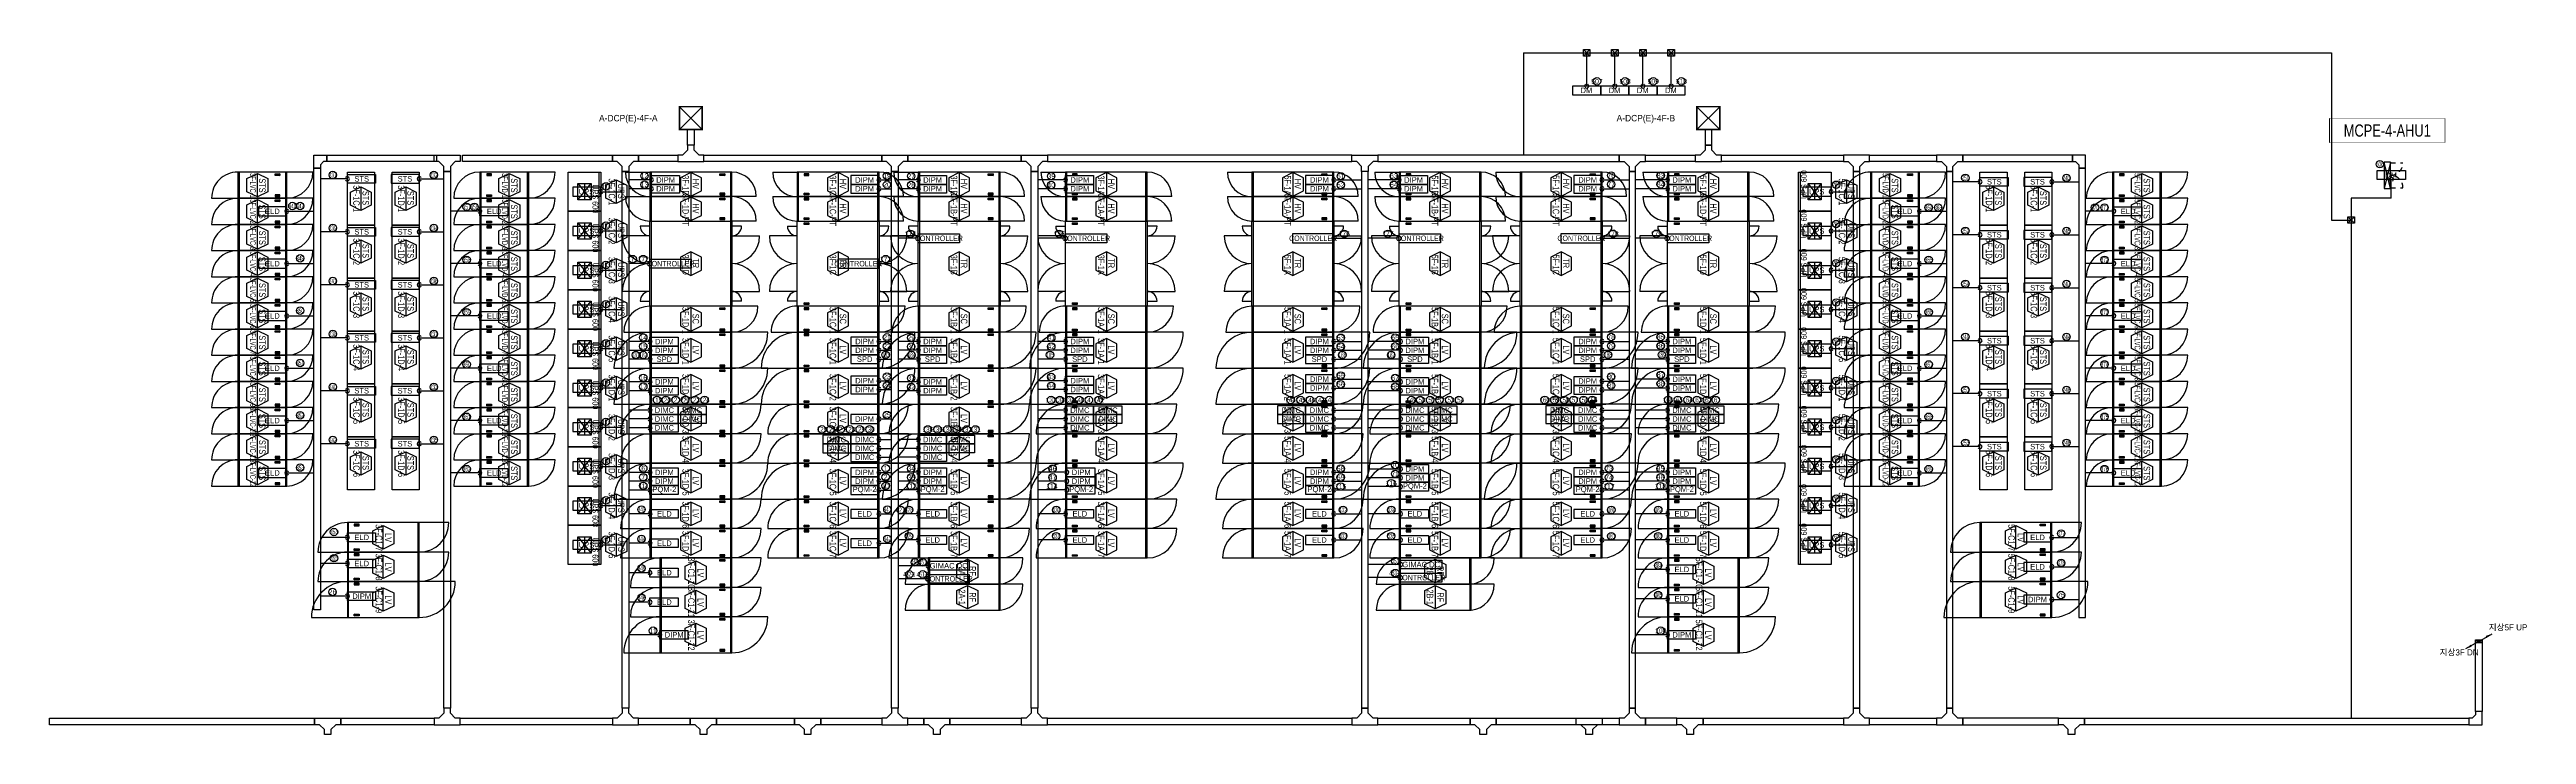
# Model space of a CAD drawing. Header units: millimetres. Extents: x 89450 to 753248, y -530175 to 1209785.
# Drawn here: x 99602 to 175308, y 481707 to 502653 of the extents above; entities that cross this region are included whole.
import ezdxf
from ezdxf.enums import TextEntityAlignment as Align

# ---------------------------------------------------------------- set-up
doc = ezdxf.new("R2010")
doc.units = ezdxf.units.MM
doc.header["$LTSCALE"] = 150
doc.linetypes.add('CONTINOUS', pattern=[0])
doc.linetypes.add('D1', pattern=[3, 1, -1, 1])
for name, color, linetype in [('------00 Switch Gear', 3, 'Continuous'), ('------00 Switch Gear_Number', 1, 'Continuous'), ('------01 Motor Control Panel or Center', 4, 'Continuous'), ('-----29 Indicator', 1, 'Continuous'), ('-----99 EPMS CABLE DUCT', 4, 'Continuous'), ('-----99 EPMS CONDUIT', 4, 'Continuous'), ('-----99 EPMS DEVICE', 3, 'Continuous'), ('-----99 EPMS PNL', 6, 'Continuous')]:
    doc.layers.add(name, color=color, linetype=linetype)
doc.layers.add('NOPLOT', color=191, linetype='Continuous', plot=False)
doc.styles.add('ELEC', font='')
doc.styles.get('ELEC').set_extended_font_data('Dotum')

# ---------------------------------------------------------------- blocks, each defined once
blk = doc.blocks.new('MCP_EQUIPMENT-2')
at = {"color": 161}
for p, q in [((200, 400), (0, -400)), ((200, -400), (0, 400))]:
    blk.add_line(p, q, dxfattribs=at)
at = {"color": 161, "linetype": 'D1'}
for p, q in [((200, 380), (580, 380)), ((200, -380), (580, -380))]:
    blk.add_line(p, q, dxfattribs=at)
at = {"color": 161}
blk.add_lwpolyline([(200, 400), (0, 400), (0, -400), (200, -400)], close=True, dxfattribs=at)
at = {"color": 161, "linetype": 'D1'}
for centre, start, end in [((200, 380), 270, 0), ((200, -380), 0, 90)]:
    blk.add_arc(centre, 380, start, end, dxfattribs=at)
blk = doc.blocks.new('STS-R')
at = {"color": 161}
blk.add_lwpolyline([(886994, -128588), (888614, -128588), (888614, -129418), (886994, -129418), (886994, -128588)], dxfattribs=at)
blk = doc.blocks.new('UPS 600kV')
at = {"layer": '------00 Switch Gear', "color": 161}
blk.add_line((800, 850), (-402, 850), dxfattribs=at)
blk.add_lwpolyline([(798, -100), (-402, -100), (-402, 900), (798, 900)], close=True, dxfattribs=at)
at = {"layer": 'NOPLOT', "color": 161}
for p, q in [((-52, 199), (448, 601)), ((448, 199), (-52, 601)), ((-52, 400), (448, 400))]:
    blk.add_line(p, q, dxfattribs=at)
blk.add_lwpolyline([(448, 601), (448, 199), (-52, 199), (-52, 601)], close=True, dxfattribs=at)
at = {"layer": 'NOPLOT', "color": 161, "style": 'ELEC', "width": 0.85}
blk.add_text('UPS 600', height=178.2, dxfattribs=at).set_placement((-26, 731), align=Align.MIDDLE_LEFT)
blk = doc.blocks.new('750X2500')
at = {"layer": '------00 Switch Gear', "color": 161}
for p, q in [((-3250, 750), (-2458, 750)), ((-2460, 750), (-2460, 0)), ((-210, 700), (-360, 650)), ((-360, 700), (-210, 650)), ((-210, 50), (-360, 100)), ((-360, 50), (-210, 100)), ((750, 0), (-42, 0)), ((-40, 750), (-40, 0))]:
    blk.add_line(p, q, dxfattribs=at)
for points in [[(-2500, 750), (-2500, 0), (0, 0), (0, 750)], [(-360, 700), (-210, 700), (-210, 650), (-360, 650)], [(-360, 50), (-210, 50), (-210, 100), (-360, 100)]]:
    blk.add_lwpolyline(points, close=True, dxfattribs=at)
for centre, start, end in [((-2500, 750), 180, 270), ((0, 0), 0, 90)]:
    blk.add_arc(centre, 750, start, end, dxfattribs=at)
blk = doc.blocks.new('800X2500')
at = {"layer": '------00 Switch Gear', "color": 161}
for p, q in [((-2460, 800), (-2460, 0)), ((800, 800), (-42, 800)), ((-40, 800), (-40, 0)), ((-3300, 0), (-2458, 0)), ((-210, 750), (-360, 700)), ((-360, 750), (-210, 700)), ((-210, 50), (-360, 100)), ((-360, 50), (-210, 100))]:
    blk.add_line(p, q, dxfattribs=at)
for points in [[(-2500, 800), (-2500, 0), (0, 0), (0, 800)], [(-360, 750), (-210, 750), (-210, 700), (-360, 700)], [(-360, 50), (-210, 50), (-210, 100), (-360, 100)]]:
    blk.add_lwpolyline(points, close=True, dxfattribs=at)
for centre, start, end in [((-2500, 0), 90, 180), ((0, 800), 270, 0)]:
    blk.add_arc(centre, 800, start, end, dxfattribs=at)
blk = doc.blocks.new('1100X2500')
at = {"layer": '------00 Switch Gear', "color": 161}
for p, q in [((-2460, 1100), (-2460, 0)), ((-210, 1050), (-360, 1000)), ((-360, 1050), (-210, 1000)), ((1100, 1100), (-42, 1100)), ((-40, 1100), (-40, 0)), ((-3600, 0), (-2458, 0)), ((-210, 50), (-360, 100)), ((-360, 50), (-210, 100))]:
    blk.add_line(p, q, dxfattribs=at)
at = {"layer": '------00 Switch Gear', "color": 161, "elevation": 0}
for points in [[(-2500, 1100), (-2500, 0), (0, 0), (0, 1100)], [(-360, 1050), (-210, 1050), (-210, 1000), (-360, 1000)], [(-360, 50), (-210, 50), (-210, 100), (-360, 100)]]:
    blk.add_lwpolyline(points, close=True, dxfattribs=at)
at = {"layer": '------00 Switch Gear', "color": 161}
for centre, start, end in [((-2500, 0), 90, 180), ((0, 1100), 270, 0)]:
    blk.add_arc(centre, 1100, start, end, dxfattribs=at)
blk = doc.blocks.new('900X2500')
at = {"layer": '------00 Switch Gear', "color": 161}
for p, q in [((-2460, 900), (-2460, 0)), ((-210, 850), (-360, 800)), ((-360, 850), (-210, 800)), ((900, 900), (-42, 900)), ((-40, 900), (-40, 0)), ((-3400, 0), (-2458, 0)), ((-210, 50), (-360, 100)), ((-360, 50), (-210, 100))]:
    blk.add_line(p, q, dxfattribs=at)
at = {"layer": '------00 Switch Gear', "color": 161, "elevation": 0}
for points in [[(-2500, 900), (-2500, 0), (0, 0), (0, 900)], [(-360, 850), (-210, 850), (-210, 800), (-360, 800)], [(-360, 50), (-210, 50), (-210, 100), (-360, 100)]]:
    blk.add_lwpolyline(points, close=True, dxfattribs=at)
at = {"layer": '------00 Switch Gear', "color": 161}
for centre, start, end in [((-2500, 0), 90, 180), ((0, 900), 270, 0)]:
    blk.add_arc(centre, 900, start, end, dxfattribs=at)
blk = doc.blocks.new('800x1200')
at = {"layer": '------00 Switch Gear', "color": 161}
for p, q in [((-1460, 0), (-1460, 800)), ((800, 800), (-42, 800)), ((-40, 0), (-40, 800)), ((-2300, 0), (-1458, 0)), ((-1290, 750), (-1140, 700)), ((-1140, 750), (-1290, 700)), ((-1290, 50), (-1140, 100)), ((-1140, 50), (-1290, 100))]:
    blk.add_line(p, q, dxfattribs=at)
for points in [[(0, 0), (0, 800), (-1500, 800), (-1500, 0)], [(-1140, 750), (-1290, 750), (-1290, 700), (-1140, 700)], [(-1140, 50), (-1290, 50), (-1290, 100), (-1140, 100)]]:
    blk.add_lwpolyline(points, close=True, dxfattribs=at)
for centre, start, end in [((-1500, 0), 90, 180), ((0, 800), 270, 0)]:
    blk.add_arc(centre, 800, start, end, dxfattribs=at)
blk = doc.blocks.new('1100x2200')
at = {"layer": '------00 Switch Gear', "color": 161}
for p, q in [((-2160, 0), (-2160, 1100)), ((-1990, 1050), (-1840, 1000)), ((-1840, 1050), (-1990, 1000)), ((1100, 1100), (-42, 1100)), ((-40, 0), (-40, 1100)), ((-3300, 0), (-2158, 0)), ((-1990, 50), (-1840, 100)), ((-1840, 50), (-1990, 100))]:
    blk.add_line(p, q, dxfattribs=at)
at = {"layer": '------00 Switch Gear', "color": 161, "elevation": 0}
for points in [[(0, 0), (0, 1100), (-2200, 1100), (-2200, 0)], [(-1840, 1050), (-1990, 1050), (-1990, 1000), (-1840, 1000)], [(-1840, 50), (-1990, 50), (-1990, 100), (-1840, 100)]]:
    blk.add_lwpolyline(points, close=True, dxfattribs=at)
at = {"layer": '------00 Switch Gear', "color": 161}
for centre, start, end in [((-2200, 0), 90, 180), ((0, 1100), 270, 0)]:
    blk.add_arc(centre, 1100, start, end, dxfattribs=at)
blk = doc.blocks.new('900x2200')
at = {"layer": '------00 Switch Gear', "color": 161}
for p, q in [((-2160, 900), (-2160, 0)), ((-210, 850), (-360, 800)), ((-360, 850), (-210, 800)), ((900, 900), (-42, 900)), ((-40, 900), (-40, 0)), ((-3100, 0), (-2158, 0)), ((-210, 50), (-360, 100)), ((-360, 50), (-210, 100))]:
    blk.add_line(p, q, dxfattribs=at)
for points in [[(-2200, 900), (-2200, 0), (0, 0), (0, 900)], [(-360, 850), (-210, 850), (-210, 800), (-360, 800)], [(-360, 50), (-210, 50), (-210, 100), (-360, 100)]]:
    blk.add_lwpolyline(points, close=True, dxfattribs=at)
for centre, start, end in [((-2200, 0), 90, 180), ((0, 900), 270, 0)]:
    blk.add_arc(centre, 900, start, end, dxfattribs=at)
blk = doc.blocks.new('zw$32E')
for p, q in [((100, 0), (0, 0)), ((0, 0), (0, -400)), ((100, -75), (100, 0)), ((175, -150), (100, -75)), ((100, -325), (175, -250)), ((100, -400), (100, -325)), ((250, -150), (175, -150)), ((175, -250), (250, -250)), ((250, -250), (250, -150)), ((0, -400), (100, -400))]:
    blk.add_line(p, q)

msp = doc.modelspace()

# ---------------------------------------------------------------- linework, layer by layer
at = {"layer": '------00 Switch Gear', "color": 161}
for p, q in [((117994, 497405), (117994, 494805)), ((120414, 497405), (120414, 494805)), ((124914, 494805), (124914, 497405)), ((126194, 497405), (126194, 494805)), ((128614, 497405), (128614, 494805)), ((133114, 494805), (133114, 497405)), ((136394, 497405), (136394, 494805)), ((138814, 497405), (138814, 494805)), ((143314, 494805), (143314, 497405)), ((144594, 497405), (144594, 494805)), ((147014, 497405), (147014, 494805)), ((151514, 494805), (151514, 497405)), ((117954, 496955), (117104, 496955)), ((117954, 497255), (117654, 497255)), ((120754, 497255), (120454, 497255)), ((120454, 496955), (121304, 496955)), ((122454, 496955), (121604, 496955)), ((122154, 497255), (122454, 497255)), ((122814, 497305), (122664, 497355)), ((122814, 497355), (122664, 497305)), ((125254, 497255), (124954, 497255)), ((124954, 496955), (125804, 496955)), ((126154, 496955), (125304, 496955)), ((126154, 497255), (125854, 497255)), ((128954, 497255), (128654, 497255)), ((128654, 496955), (129504, 496955)), ((130654, 496955), (129804, 496955)), ((130354, 497255), (130654, 497255)), ((131014, 497305), (130864, 497355)), ((131014, 497355), (130864, 497305)), ((133454, 497255), (133154, 497255)), ((133154, 496955), (134004, 496955)), ((136354, 496955), (135504, 496955)), ((136354, 497255), (136054, 497255)), ((139154, 497255), (138854, 497255)), ((138854, 496955), (139704, 496955)), ((140854, 496955), (140004, 496955)), ((140554, 497255), (140854, 497255)), ((141214, 497305), (141064, 497355)), ((141214, 497355), (141064, 497305)), ((143654, 497255), (143354, 497255)), ((143354, 496955), (144204, 496955)), ((144554, 496955), (143704, 496955)), ((144554, 497255), (144254, 497255)), ((147354, 497255), (147054, 497255)), ((147054, 496955), (147904, 496955)), ((149054, 496955), (148204, 496955)), ((148754, 497255), (149054, 497255)), ((149414, 497305), (149264, 497355)), ((149414, 497355), (149264, 497305)), ((151854, 497255), (151554, 497255)), ((151554, 496955), (152404, 496955)), ((117954, 495255), (117104, 495255)), ((120454, 495255), (121304, 495255)), ((122454, 495255), (121604, 495255)), ((124954, 495255), (125804, 495255)), ((126154, 495255), (125304, 495255)), ((128654, 495255), (129504, 495255)), ((130654, 495255), (129804, 495255)), ((133154, 495255), (134004, 495255)), ((136354, 495255), (135504, 495255)), ((138854, 495255), (139704, 495255)), ((140854, 495255), (140004, 495255)), ((143354, 495255), (144204, 495255)), ((144554, 495255), (143704, 495255)), ((147054, 495255), (147904, 495255)), ((149054, 495255), (148204, 495255)), ((151554, 495255), (152404, 495255)), ((117654, 494955), (117954, 494955)), ((120754, 494955), (120454, 494955)), ((122454, 494955), (122154, 494955)), ((122814, 494855), (122664, 494905)), ((122814, 494905), (122664, 494855)), ((124954, 494955), (125254, 494955)), ((125854, 494955), (126154, 494955)), ((128954, 494955), (128654, 494955)), ((130654, 494955), (130354, 494955)), ((131014, 494855), (130864, 494905)), ((131014, 494905), (130864, 494855)), ((133154, 494955), (133454, 494955)), ((136054, 494955), (136354, 494955)), ((139154, 494955), (138854, 494955)), ((140854, 494955), (140554, 494955)), ((141214, 494855), (141064, 494905)), ((141214, 494905), (141064, 494855)), ((143354, 494955), (143654, 494955)), ((144254, 494955), (144554, 494955)), ((147354, 494955), (147054, 494955)), ((149054, 494955), (148754, 494955)), ((149414, 494855), (149264, 494905)), ((149414, 494905), (149264, 494855)), ((151554, 494955), (151854, 494955)), ((126494, 487105), (126494, 486305)), ((128612, 487105), (128612, 486305)), ((140896, 486305), (140896, 487105)), ((143014, 486305), (143014, 487105)), ((126494, 486305), (126494, 485505)), ((128612, 486305), (128612, 485505)), ((140894, 486305), (140894, 485505)), ((143012, 486305), (143012, 485505))]:
    msp.add_line(p, q, dxfattribs=at)
at = {"layer": '------00 Switch Gear', "color": 161, "elevation": 0}
for points in [[(120454, 497405), (120454, 494805), (117954, 494805), (117954, 497405)], [(122454, 494805), (122454, 497405), (124954, 497405), (124954, 494805)], [(128654, 497405), (128654, 494805), (126154, 494805), (126154, 497405)], [(130654, 494805), (130654, 497405), (133154, 497405), (133154, 494805)], [(122664, 497305), (122664, 497355), (122814, 497355), (122814, 497305)], [(130864, 497305), (130864, 497355), (131014, 497355), (131014, 497305)], [(122664, 494855), (122664, 494905), (122814, 494905), (122814, 494855)], [(130864, 494855), (130864, 494905), (131014, 494905), (131014, 494855)], [(143054, 486305), (143054, 487105), (140854, 487105), (140854, 486305)], [(140854, 486305), (140854, 485505), (143054, 485505), (143054, 486305)]]:
    msp.add_lwpolyline(points, close=True, dxfattribs=at)
at = {"layer": '------00 Switch Gear', "color": 161}
for points in [[(138854, 497405), (138854, 494805), (136354, 494805), (136354, 497405)], [(140854, 494805), (140854, 497405), (143354, 497405), (143354, 494805)], [(147054, 497405), (147054, 494805), (144554, 494805), (144554, 497405)], [(149054, 494805), (149054, 497405), (151554, 497405), (151554, 494805)], [(141064, 497305), (141064, 497355), (141214, 497355), (141214, 497305)], [(149264, 497305), (149264, 497355), (149414, 497355), (149414, 497305)], [(141064, 494855), (141064, 494905), (141214, 494905), (141214, 494855)], [(149264, 494855), (149264, 494905), (149414, 494905), (149414, 494855)], [(126454, 487105), (126454, 486305), (128654, 486305), (128654, 487105)], [(126454, 486305), (126454, 485505), (128654, 485505), (128654, 486305)]]:
    msp.add_lwpolyline(points, close=True, dxfattribs=at)
at = {"layer": '------00 Switch Gear', "color": 161, "elevation": 0}
for points in [[(126454, 487105, 0.385743), (125754, 486305), (126454, 486305)], [(128654, 486305, 0.385743), (129354, 487105), (128654, 487105)], [(126454, 486305, 0.385743), (125754, 485505), (126454, 485505)], [(128654, 485505, 0.385743), (129354, 486305), (128654, 486305)]]:
    msp.add_lwpolyline(points, format="xyb", dxfattribs=at)
at = {"layer": '------00 Switch Gear', "color": 161}
for points in [[(140854, 487105, 0.385743), (140154, 486305), (140854, 486305)], [(143054, 486305, 0.385743), (143754, 487105), (143054, 487105)], [(140854, 486305, 0.385743), (140154, 485505), (140854, 485505)], [(143054, 485505, 0.385743), (143754, 486305), (143054, 486305)]]:
    msp.add_lwpolyline(points, format="xyb", dxfattribs=at)
for centre, radius, start, end in [((117954, 496955), 850, 180, 270), ((117954, 497255), 300, 180, 270), ((120454, 497255), 300, 270, 0), ((120454, 496955), 850, 270, 0), ((122454, 496955), 850, 180, 270), ((122454, 497255), 300, 180, 270), ((124954, 497255), 300, 270, 0), ((124954, 496955), 850, 270, 0), ((126154, 496955), 850, 180, 270), ((126154, 497255), 300, 180, 270), ((128654, 497255), 300, 270, 0), ((128654, 496955), 850, 270, 0), ((130654, 496955), 850, 180, 270), ((130654, 497255), 300, 180, 270), ((133154, 497255), 300, 270, 0), ((133154, 496955), 850, 270, 0), ((136354, 496955), 850, 180, 270), ((136354, 497255), 300, 180, 270), ((138854, 497255), 300, 270, 0), ((138854, 496955), 850, 270, 0), ((140854, 496955), 850, 180, 270), ((140854, 497255), 300, 180, 270), ((143354, 497255), 300, 270, 0), ((143354, 496955), 850, 270, 0), ((144554, 496955), 850, 180, 270), ((144554, 497255), 300, 180, 270), ((147054, 497255), 300, 270, 0), ((147054, 496955), 850, 270, 0), ((149054, 496955), 850, 180, 270), ((149054, 497255), 300, 180, 270), ((151554, 497255), 300, 270, 0), ((151554, 496955), 850, 270, 0), ((117954, 495255), 850, 90, 180), ((120454, 495255), 850, 0, 90), ((122454, 495255), 850, 90, 180), ((124954, 495255), 850, 0, 90), ((126154, 495255), 850, 90, 180), ((128654, 495255), 850, 0, 90), ((130654, 495255), 850, 90, 180), ((133154, 495255), 850, 0, 90), ((136354, 495255), 850, 90, 180), ((138854, 495255), 850, 0, 90), ((140854, 495255), 850, 90, 180), ((143354, 495255), 850, 0, 90), ((144554, 495255), 850, 90, 180), ((147054, 495255), 850, 0, 90), ((149054, 495255), 850, 90, 180), ((151554, 495255), 850, 0, 90), ((117954, 494955), 300, 90, 180), ((120454, 494955), 300, 0, 90), ((122454, 494955), 300, 90, 180), ((124954, 494955), 300, 0, 90), ((126154, 494955), 300, 90, 180), ((128654, 494955), 300, 0, 90), ((130654, 494955), 300, 90, 180), ((133154, 494955), 300, 0, 90), ((136354, 494955), 300, 90, 180), ((138854, 494955), 300, 0, 90), ((140854, 494955), 300, 90, 180), ((143354, 494955), 300, 0, 90), ((144554, 494955), 300, 90, 180), ((147054, 494955), 300, 0, 90), ((149054, 494955), 300, 90, 180), ((151554, 494955), 300, 0, 90)]:
    msp.add_arc(centre, radius, start, end, dxfattribs=at)
at = {"layer": '------00 Switch Gear_Number', "elevation": 0}
for points in [[(105954, 498145), (105954, 498865), (106274, 498705), (106274, 498305), (105954, 498145), (105634, 498305), (105634, 498705), (105954, 498865)], [(113654, 498145), (113654, 498865), (113974, 498705), (113974, 498305), (113654, 498145), (113334, 498305), (113334, 498705), (113654, 498865)], [(155854, 498145), (155854, 498865), (156174, 498705), (156174, 498305), (155854, 498145), (155534, 498305), (155534, 498705), (155854, 498865)], [(163554, 498145), (163554, 498865), (163874, 498705), (163874, 498305), (163554, 498145), (163234, 498305), (163234, 498705), (163554, 498865)], [(105954, 497345), (105954, 498065), (106274, 497905), (106274, 497505), (105954, 497345), (105634, 497505), (105634, 497905), (105954, 498065)], [(113654, 497345), (113654, 498065), (113974, 497905), (113974, 497505), (113654, 497345), (113334, 497505), (113334, 497905), (113654, 498065)], [(155854, 497345), (155854, 498065), (156174, 497905), (156174, 497505), (155854, 497345), (155534, 497505), (155534, 497905), (155854, 498065)], [(163554, 497345), (163554, 498065), (163874, 497905), (163874, 497505), (163554, 497345), (163234, 497505), (163234, 497905), (163554, 498065)], [(105954, 496545), (105954, 497265), (106274, 497105), (106274, 496705), (105954, 496545), (105634, 496705), (105634, 497105), (105954, 497265)], [(113654, 496545), (113654, 497265), (113974, 497105), (113974, 496705), (113654, 496545), (113334, 496705), (113334, 497105), (113654, 497265)], [(155854, 496545), (155854, 497265), (156174, 497105), (156174, 496705), (155854, 496545), (155534, 496705), (155534, 497105), (155854, 497265)], [(163554, 496545), (163554, 497265), (163874, 497105), (163874, 496705), (163554, 496545), (163234, 496705), (163234, 497105), (163554, 497265)], [(105954, 495745), (105954, 496465), (106274, 496305), (106274, 495905), (105954, 495745), (105634, 495905), (105634, 496305), (105954, 496465)], [(113654, 495745), (113654, 496465), (113974, 496305), (113974, 495905), (113654, 495745), (113334, 495905), (113334, 496305), (113654, 496465)], [(155854, 495745), (155854, 496465), (156174, 496305), (156174, 495905), (155854, 495745), (155534, 495905), (155534, 496305), (155854, 496465)], [(163554, 495745), (163554, 496465), (163874, 496305), (163874, 495905), (163554, 495745), (163234, 495905), (163234, 496305), (163554, 496465)], [(105954, 494945), (105954, 495665), (106274, 495505), (106274, 495105), (105954, 494945), (105634, 495105), (105634, 495505), (105954, 495665)], [(113654, 494945), (113654, 495665), (113974, 495505), (113974, 495105), (113654, 494945), (113334, 495105), (113334, 495505), (113654, 495665)], [(155854, 494945), (155854, 495665), (156174, 495505), (156174, 495105), (155854, 494945), (155534, 495105), (155534, 495505), (155854, 495665)], [(163554, 494945), (163554, 495665), (163874, 495505), (163874, 495105), (163554, 494945), (163234, 495105), (163234, 495505), (163554, 495665)], [(105954, 494145), (105954, 494865), (106274, 494705), (106274, 494305), (105954, 494145), (105634, 494305), (105634, 494705), (105954, 494865)], [(113654, 494145), (113654, 494865), (113974, 494705), (113974, 494305), (113654, 494145), (113334, 494305), (113334, 494705), (113654, 494865)], [(155854, 494145), (155854, 494865), (156174, 494705), (156174, 494305), (155854, 494145), (155534, 494305), (155534, 494705), (155854, 494865)], [(163554, 494145), (163554, 494865), (163874, 494705), (163874, 494305), (163554, 494145), (163234, 494305), (163234, 494705), (163554, 494865)], [(105954, 493345), (105954, 494065), (106274, 493905), (106274, 493505), (105954, 493345), (105634, 493505), (105634, 493905), (105954, 494065)], [(113654, 493345), (113654, 494065), (113974, 493905), (113974, 493505), (113654, 493345), (113334, 493505), (113334, 493905), (113654, 494065)], [(155854, 493345), (155854, 494065), (156174, 493905), (156174, 493505), (155854, 493345), (155534, 493505), (155534, 493905), (155854, 494065)], [(163554, 493345), (163554, 494065), (163874, 493905), (163874, 493505), (163554, 493345), (163234, 493505), (163234, 493905), (163554, 494065)], [(105954, 492545), (105954, 493265), (106274, 493105), (106274, 492705), (105954, 492545), (105634, 492705), (105634, 493105), (105954, 493265)], [(113654, 492545), (113654, 493265), (113974, 493105), (113974, 492705), (113654, 492545), (113334, 492705), (113334, 493105), (113654, 493265)], [(155854, 492545), (155854, 493265), (156174, 493105), (156174, 492705), (155854, 492545), (155534, 492705), (155534, 493105), (155854, 493265)], [(163554, 492545), (163554, 493265), (163874, 493105), (163874, 492705), (163554, 492545), (163234, 492705), (163234, 493105), (163554, 493265)], [(105954, 491745), (105954, 492465), (106274, 492305), (106274, 491905), (105954, 491745), (105634, 491905), (105634, 492305), (105954, 492465)], [(113654, 491745), (113654, 492465), (113974, 492305), (113974, 491905), (113654, 491745), (113334, 491905), (113334, 492305), (113654, 492465)], [(155854, 491745), (155854, 492465), (156174, 492305), (156174, 491905), (155854, 491745), (155534, 491905), (155534, 492305), (155854, 492465)], [(163554, 491745), (163554, 492465), (163874, 492305), (163874, 491905), (163554, 491745), (163234, 491905), (163234, 492305), (163554, 492465)], [(105954, 490945), (105954, 491665), (106274, 491505), (106274, 491105), (105954, 490945), (105634, 491105), (105634, 491505), (105954, 491665)], [(113654, 490945), (113654, 491665), (113974, 491505), (113974, 491105), (113654, 490945), (113334, 491105), (113334, 491505), (113654, 491665)], [(155854, 490945), (155854, 491665), (156174, 491505), (156174, 491105), (155854, 490945), (155534, 491105), (155534, 491505), (155854, 491665)], [(163554, 490945), (163554, 491665), (163874, 491505), (163874, 491105), (163554, 490945), (163234, 491105), (163234, 491505), (163554, 491665)], [(105954, 490145), (105954, 490865), (106274, 490705), (106274, 490305), (105954, 490145), (105634, 490305), (105634, 490705), (105954, 490865)], [(113654, 490145), (113654, 490865), (113974, 490705), (113974, 490305), (113654, 490145), (113334, 490305), (113334, 490705), (113654, 490865)], [(155854, 490145), (155854, 490865), (156174, 490705), (156174, 490305), (155854, 490145), (155534, 490305), (155534, 490705), (155854, 490865)], [(163554, 490145), (163554, 490865), (163874, 490705), (163874, 490305), (163554, 490145), (163234, 490305), (163234, 490705), (163554, 490865)], [(105954, 489345), (105954, 490065), (106274, 489905), (106274, 489505), (105954, 489345), (105634, 489505), (105634, 489905), (105954, 490065)], [(113654, 489345), (113654, 490065), (113974, 489905), (113974, 489505), (113654, 489345), (113334, 489505), (113334, 489905), (113654, 490065)], [(155854, 489345), (155854, 490065), (156174, 489905), (156174, 489505), (155854, 489345), (155534, 489505), (155534, 489905), (155854, 490065)], [(163554, 489345), (163554, 490065), (163874, 489905), (163874, 489505), (163554, 489345), (163234, 489505), (163234, 489905), (163554, 490065)], [(109804, 487375), (109804, 488095), (110124, 487935), (110124, 487535), (109804, 487375), (109484, 487535), (109484, 487935), (109804, 488095)], [(159704, 487375), (159704, 488095), (160024, 487935), (160024, 487535), (159704, 487375), (159384, 487535), (159384, 487935), (159704, 488095)], [(109804, 486475), (109804, 487195), (110124, 487035), (110124, 486635), (109804, 486475), (109484, 486635), (109484, 487035), (109804, 487195)], [(159704, 486475), (159704, 487195), (160024, 487035), (160024, 486635), (159704, 486475), (159384, 486635), (159384, 487035), (159704, 487195)], [(109804, 485475), (109804, 486195), (110124, 486035), (110124, 485635), (109804, 485475), (109484, 485635), (109484, 486035), (109804, 486195)], [(159704, 485475), (159704, 486195), (160024, 486035), (160024, 485635), (159704, 485475), (159384, 485635), (159384, 486035), (159704, 486195)]]:
    msp.add_lwpolyline(points, dxfattribs=at)
at = {"layer": '------00 Switch Gear_Number', "color": 1, "elevation": 0}
for points in [[(109117, 498455), (109117, 497735), (108797, 497895), (108797, 498295), (109117, 498455), (109437, 498295), (109437, 497895), (109117, 497735)], [(110487, 498455), (110487, 497735), (110167, 497895), (110167, 498295), (110487, 498455), (110807, 498295), (110807, 497895), (110487, 497735)], [(116924, 498665), (116924, 497945), (116604, 498105), (116604, 498505), (116924, 498665), (117244, 498505), (117244, 498105), (116924, 497945)], [(119204, 498890), (119204, 498170), (119524, 498330), (119524, 498730), (119204, 498890), (118884, 498730), (118884, 498330), (119204, 498170)], [(123704, 498890), (123704, 498170), (124024, 498330), (124024, 498730), (123704, 498890), (123384, 498730), (123384, 498330), (123704, 498170)], [(127404, 498890), (127404, 498170), (127724, 498330), (127724, 498730), (127404, 498890), (127084, 498730), (127084, 498330), (127404, 498170)], [(131904, 498890), (131904, 498170), (132224, 498330), (132224, 498730), (131904, 498890), (131584, 498730), (131584, 498330), (131904, 498170)], [(159017, 498455), (159017, 497735), (158697, 497895), (158697, 498295), (159017, 498455), (159337, 498295), (159337, 497895), (159017, 497735)], [(160387, 498455), (160387, 497735), (160067, 497895), (160067, 498295), (160387, 498455), (160707, 498295), (160707, 497895), (160387, 497735)], [(116924, 497465), (116924, 496745), (116604, 496905), (116604, 497305), (116924, 497465), (117244, 497305), (117244, 496905), (116924, 496745)], [(119204, 498140), (119204, 497420), (119524, 497580), (119524, 497980), (119204, 498140), (118884, 497980), (118884, 497580), (119204, 497420)], [(123704, 498140), (123704, 497420), (124024, 497580), (124024, 497980), (123704, 498140), (123384, 497980), (123384, 497580), (123704, 497420)], [(127404, 498140), (127404, 497420), (127724, 497580), (127724, 497980), (127404, 498140), (127084, 497980), (127084, 497580), (127404, 497420)], [(131904, 498140), (131904, 497420), (132224, 497580), (132224, 497980), (131904, 498140), (131584, 497980), (131584, 497580), (131904, 497420)], [(109117, 496835), (109117, 496115), (108797, 496275), (108797, 496675), (109117, 496835), (109437, 496675), (109437, 496275), (109117, 496115)], [(110487, 496835), (110487, 496115), (110167, 496275), (110167, 496675), (110487, 496835), (110807, 496675), (110807, 496275), (110487, 496115)], [(159017, 496835), (159017, 496115), (158697, 496275), (158697, 496675), (159017, 496835), (159337, 496675), (159337, 496275), (159017, 496115)], [(160387, 496835), (160387, 496115), (160067, 496275), (160067, 496675), (160387, 496835), (160707, 496675), (160707, 496275), (160387, 496115)], [(116924, 496265), (116924, 495545), (116604, 495705), (116604, 496105), (116924, 496265), (117244, 496105), (117244, 495705), (116924, 495545)], [(119204, 496465), (119204, 495745), (119524, 495905), (119524, 496305), (119204, 496465), (118884, 496305), (118884, 495905), (119204, 495745)], [(123704, 496465), (123704, 495745), (124024, 495905), (124024, 496305), (123704, 496465), (123384, 496305), (123384, 495905), (123704, 495745)], [(127404, 496465), (127404, 495745), (127724, 495905), (127724, 496305), (127404, 496465), (127084, 496305), (127084, 495905), (127404, 495745)], [(131904, 496465), (131904, 495745), (132224, 495905), (132224, 496305), (131904, 496465), (131584, 496305), (131584, 495905), (131904, 495745)], [(109117, 495215), (109117, 494495), (108797, 494655), (108797, 495055), (109117, 495215), (109437, 495055), (109437, 494655), (109117, 494495)], [(110487, 495215), (110487, 494495), (110167, 494655), (110167, 495055), (110487, 495215), (110807, 495055), (110807, 494655), (110487, 494495)], [(159017, 495215), (159017, 494495), (158697, 494655), (158697, 495055), (159017, 495215), (159337, 495055), (159337, 494655), (159017, 494495)], [(160387, 495215), (160387, 494495), (160067, 494655), (160067, 495055), (160387, 495215), (160707, 495055), (160707, 494655), (160387, 494495)], [(116924, 495065), (116924, 494345), (116604, 494505), (116604, 494905), (116924, 495065), (117244, 494905), (117244, 494505), (116924, 494345)], [(119204, 494765), (119204, 494045), (119524, 494205), (119524, 494605), (119204, 494765), (118884, 494605), (118884, 494205), (119204, 494045)], [(123704, 494765), (123704, 494045), (124024, 494205), (124024, 494605), (123704, 494765), (123384, 494605), (123384, 494205), (123704, 494045)], [(127404, 494765), (127404, 494045), (127724, 494205), (127724, 494605), (127404, 494765), (127084, 494605), (127084, 494205), (127404, 494045)], [(131904, 494765), (131904, 494045), (132224, 494205), (132224, 494605), (131904, 494765), (131584, 494605), (131584, 494205), (131904, 494045)], [(116924, 493865), (116924, 493145), (116604, 493305), (116604, 493705), (116924, 493865), (117244, 493705), (117244, 493305), (116924, 493145)], [(119204, 493815), (119204, 493095), (119524, 493255), (119524, 493655), (119204, 493815), (118884, 493655), (118884, 493255), (119204, 493095)], [(123704, 493815), (123704, 493095), (124024, 493255), (124024, 493655), (123704, 493815), (123384, 493655), (123384, 493255), (123704, 493095)], [(127404, 493815), (127404, 493095), (127724, 493255), (127724, 493655), (127404, 493815), (127084, 493655), (127084, 493255), (127404, 493095)], [(131904, 493815), (131904, 493095), (132224, 493255), (132224, 493655), (131904, 493815), (131584, 493655), (131584, 493255), (131904, 493095)], [(109117, 493595), (109117, 492875), (108797, 493035), (108797, 493435), (109117, 493595), (109437, 493435), (109437, 493035), (109117, 492875)], [(110487, 493595), (110487, 492875), (110167, 493035), (110167, 493435), (110487, 493595), (110807, 493435), (110807, 493035), (110487, 492875)], [(159017, 493595), (159017, 492875), (158697, 493035), (158697, 493435), (159017, 493595), (159337, 493435), (159337, 493035), (159017, 492875)], [(160387, 493595), (160387, 492875), (160067, 493035), (160067, 493435), (160387, 493595), (160707, 493435), (160707, 493035), (160387, 492875)], [(116924, 492665), (116924, 491945), (116604, 492105), (116604, 492505), (116924, 492665), (117244, 492505), (117244, 492105), (116924, 491945)], [(119204, 492715), (119204, 491995), (119524, 492155), (119524, 492555), (119204, 492715), (118884, 492555), (118884, 492155), (119204, 491995)], [(123704, 492715), (123704, 491995), (124024, 492155), (124024, 492555), (123704, 492715), (123384, 492555), (123384, 492155), (123704, 491995)], [(127404, 492715), (127404, 491995), (127724, 492155), (127724, 492555), (127404, 492715), (127084, 492555), (127084, 492155), (127404, 491995)], [(131904, 492715), (131904, 491995), (132224, 492155), (132224, 492555), (131904, 492715), (131584, 492555), (131584, 492155), (131904, 491995)], [(109117, 491975), (109117, 491255), (108797, 491415), (108797, 491815), (109117, 491975), (109437, 491815), (109437, 491415), (109117, 491255)], [(110487, 491975), (110487, 491255), (110167, 491415), (110167, 491815), (110487, 491975), (110807, 491815), (110807, 491415), (110487, 491255)], [(116924, 491465), (116924, 490745), (116604, 490905), (116604, 491305), (116924, 491465), (117244, 491305), (117244, 490905), (116924, 490745)], [(119204, 491715), (119204, 490995), (119524, 491155), (119524, 491555), (119204, 491715), (118884, 491555), (118884, 491155), (119204, 490995)], [(123704, 491715), (123704, 490995), (124024, 491155), (124024, 491555), (123704, 491715), (123384, 491555), (123384, 491155), (123704, 490995)], [(127404, 491715), (127404, 490995), (127724, 491155), (127724, 491555), (127404, 491715), (127084, 491555), (127084, 491155), (127404, 490995)], [(131904, 491715), (131904, 490995), (132224, 491155), (132224, 491555), (131904, 491715), (131584, 491555), (131584, 491155), (131904, 490995)], [(159017, 491975), (159017, 491255), (158697, 491415), (158697, 491815), (159017, 491975), (159337, 491815), (159337, 491415), (159017, 491255)], [(160387, 491975), (160387, 491255), (160067, 491415), (160067, 491815), (160387, 491975), (160707, 491815), (160707, 491415), (160387, 491255)], [(119204, 490815), (119204, 490095), (119524, 490255), (119524, 490655), (119204, 490815), (118884, 490655), (118884, 490255), (119204, 490095)], [(123704, 490815), (123704, 490095), (124024, 490255), (124024, 490655), (123704, 490815), (123384, 490655), (123384, 490255), (123704, 490095)], [(127404, 490815), (127404, 490095), (127724, 490255), (127724, 490655), (127404, 490815), (127084, 490655), (127084, 490255), (127404, 490095)], [(131904, 490815), (131904, 490095), (132224, 490255), (132224, 490655), (131904, 490815), (131584, 490655), (131584, 490255), (131904, 490095)], [(109117, 490355), (109117, 489635), (108797, 489795), (108797, 490195), (109117, 490355), (109437, 490195), (109437, 489795), (109117, 489635)], [(110487, 490355), (110487, 489635), (110167, 489795), (110167, 490195), (110487, 490355), (110807, 490195), (110807, 489795), (110487, 489635)], [(116924, 490265), (116924, 489545), (116604, 489705), (116604, 490105), (116924, 490265), (117244, 490105), (117244, 489705), (116924, 489545)], [(159017, 490355), (159017, 489635), (158697, 489795), (158697, 490195), (159017, 490355), (159337, 490195), (159337, 489795), (159017, 489635)], [(160387, 490355), (160387, 489635), (160067, 489795), (160067, 490195), (160387, 490355), (160707, 490195), (160707, 489795), (160387, 489635)], [(116924, 489065), (116924, 488345), (116604, 488505), (116604, 488905), (116924, 489065), (117244, 488905), (117244, 488505), (116924, 488345)], [(119204, 489815), (119204, 489095), (119524, 489255), (119524, 489655), (119204, 489815), (118884, 489655), (118884, 489255), (119204, 489095)], [(123704, 489815), (123704, 489095), (124024, 489255), (124024, 489655), (123704, 489815), (123384, 489655), (123384, 489255), (123704, 489095)], [(127404, 489815), (127404, 489095), (127724, 489255), (127724, 489655), (127404, 489815), (127084, 489655), (127084, 489255), (127404, 489095)], [(131904, 489815), (131904, 489095), (132224, 489255), (132224, 489655), (131904, 489815), (131584, 489655), (131584, 489255), (131904, 489095)], [(119204, 488815), (119204, 488095), (119524, 488255), (119524, 488655), (119204, 488815), (118884, 488655), (118884, 488255), (119204, 488095)], [(123704, 488815), (123704, 488095), (124024, 488255), (124024, 488655), (123704, 488815), (123384, 488655), (123384, 488255), (123704, 488095)], [(127404, 488815), (127404, 488095), (127724, 488255), (127724, 488655), (127404, 488815), (127084, 488655), (127084, 488255), (127404, 488095)], [(131904, 488815), (131904, 488095), (132224, 488255), (132224, 488655), (131904, 488815), (131584, 488655), (131584, 488255), (131904, 488095)], [(116924, 487865), (116924, 487145), (116604, 487305), (116604, 487705), (116924, 487865), (117244, 487705), (117244, 487305), (116924, 487145)], [(119204, 487915), (119204, 487195), (119524, 487355), (119524, 487755), (119204, 487915), (118884, 487755), (118884, 487355), (119204, 487195)], [(123704, 487915), (123704, 487195), (124024, 487355), (124024, 487755), (123704, 487915), (123384, 487755), (123384, 487355), (123704, 487195)], [(127404, 487915), (127404, 487195), (127724, 487355), (127724, 487755), (127404, 487915), (127084, 487755), (127084, 487355), (127404, 487195)], [(131904, 487915), (131904, 487195), (132224, 487355), (132224, 487755), (131904, 487915), (131584, 487755), (131584, 487355), (131904, 487195)], [(141954, 487065), (141954, 486345), (141634, 486505), (141634, 486905), (141954, 487065), (142274, 486905), (142274, 486505), (141954, 486345)], [(141954, 486265), (141954, 485545), (141634, 485705), (141634, 486105), (141954, 486265), (142274, 486105), (142274, 485705), (141954, 485545)]]:
    msp.add_lwpolyline(points, dxfattribs=at)
at = {"layer": '------00 Switch Gear_Number', "color": 1}
for points in [[(137604, 498890), (137604, 498170), (137924, 498330), (137924, 498730), (137604, 498890), (137284, 498730), (137284, 498330), (137604, 498170)], [(142104, 498890), (142104, 498170), (142424, 498330), (142424, 498730), (142104, 498890), (141784, 498730), (141784, 498330), (142104, 498170)], [(145804, 498890), (145804, 498170), (146124, 498330), (146124, 498730), (145804, 498890), (145484, 498730), (145484, 498330), (145804, 498170)], [(150304, 498890), (150304, 498170), (150624, 498330), (150624, 498730), (150304, 498890), (149984, 498730), (149984, 498330), (150304, 498170)], [(154524, 498665), (154524, 497945), (154204, 498105), (154204, 498505), (154524, 498665), (154844, 498505), (154844, 498105), (154524, 497945)], [(137604, 498140), (137604, 497420), (137924, 497580), (137924, 497980), (137604, 498140), (137284, 497980), (137284, 497580), (137604, 497420)], [(142104, 498140), (142104, 497420), (142424, 497580), (142424, 497980), (142104, 498140), (141784, 497980), (141784, 497580), (142104, 497420)], [(145804, 498140), (145804, 497420), (146124, 497580), (146124, 497980), (145804, 498140), (145484, 497980), (145484, 497580), (145804, 497420)], [(150304, 498140), (150304, 497420), (150624, 497580), (150624, 497980), (150304, 498140), (149984, 497980), (149984, 497580), (150304, 497420)], [(154524, 497465), (154524, 496745), (154204, 496905), (154204, 497305), (154524, 497465), (154844, 497305), (154844, 496905), (154524, 496745)], [(137604, 496465), (137604, 495745), (137924, 495905), (137924, 496305), (137604, 496465), (137284, 496305), (137284, 495905), (137604, 495745)], [(142104, 496465), (142104, 495745), (142424, 495905), (142424, 496305), (142104, 496465), (141784, 496305), (141784, 495905), (142104, 495745)], [(145804, 496465), (145804, 495745), (146124, 495905), (146124, 496305), (145804, 496465), (145484, 496305), (145484, 495905), (145804, 495745)], [(150304, 496465), (150304, 495745), (150624, 495905), (150624, 496305), (150304, 496465), (149984, 496305), (149984, 495905), (150304, 495745)], [(154524, 496265), (154524, 495545), (154204, 495705), (154204, 496105), (154524, 496265), (154844, 496105), (154844, 495705), (154524, 495545)], [(137604, 494765), (137604, 494045), (137924, 494205), (137924, 494605), (137604, 494765), (137284, 494605), (137284, 494205), (137604, 494045)], [(142104, 494765), (142104, 494045), (142424, 494205), (142424, 494605), (142104, 494765), (141784, 494605), (141784, 494205), (142104, 494045)], [(145804, 494765), (145804, 494045), (146124, 494205), (146124, 494605), (145804, 494765), (145484, 494605), (145484, 494205), (145804, 494045)], [(150304, 494765), (150304, 494045), (150624, 494205), (150624, 494605), (150304, 494765), (149984, 494605), (149984, 494205), (150304, 494045)], [(154524, 495065), (154524, 494345), (154204, 494505), (154204, 494905), (154524, 495065), (154844, 494905), (154844, 494505), (154524, 494345)], [(137604, 493815), (137604, 493095), (137924, 493255), (137924, 493655), (137604, 493815), (137284, 493655), (137284, 493255), (137604, 493095)], [(142104, 493815), (142104, 493095), (142424, 493255), (142424, 493655), (142104, 493815), (141784, 493655), (141784, 493255), (142104, 493095)], [(145804, 493815), (145804, 493095), (146124, 493255), (146124, 493655), (145804, 493815), (145484, 493655), (145484, 493255), (145804, 493095)], [(150304, 493815), (150304, 493095), (150624, 493255), (150624, 493655), (150304, 493815), (149984, 493655), (149984, 493255), (150304, 493095)], [(154524, 493865), (154524, 493145), (154204, 493305), (154204, 493705), (154524, 493865), (154844, 493705), (154844, 493305), (154524, 493145)], [(137604, 492715), (137604, 491995), (137924, 492155), (137924, 492555), (137604, 492715), (137284, 492555), (137284, 492155), (137604, 491995)], [(142104, 492715), (142104, 491995), (142424, 492155), (142424, 492555), (142104, 492715), (141784, 492555), (141784, 492155), (142104, 491995)], [(145804, 492715), (145804, 491995), (146124, 492155), (146124, 492555), (145804, 492715), (145484, 492555), (145484, 492155), (145804, 491995)], [(150304, 492715), (150304, 491995), (150624, 492155), (150624, 492555), (150304, 492715), (149984, 492555), (149984, 492155), (150304, 491995)], [(154524, 492665), (154524, 491945), (154204, 492105), (154204, 492505), (154524, 492665), (154844, 492505), (154844, 492105), (154524, 491945)], [(137604, 491715), (137604, 490995), (137924, 491155), (137924, 491555), (137604, 491715), (137284, 491555), (137284, 491155), (137604, 490995)], [(142104, 491715), (142104, 490995), (142424, 491155), (142424, 491555), (142104, 491715), (141784, 491555), (141784, 491155), (142104, 490995)], [(145804, 491715), (145804, 490995), (146124, 491155), (146124, 491555), (145804, 491715), (145484, 491555), (145484, 491155), (145804, 490995)], [(150304, 491715), (150304, 490995), (150624, 491155), (150624, 491555), (150304, 491715), (149984, 491555), (149984, 491155), (150304, 490995)], [(154524, 491465), (154524, 490745), (154204, 490905), (154204, 491305), (154524, 491465), (154844, 491305), (154844, 490905), (154524, 490745)], [(137604, 490815), (137604, 490095), (137924, 490255), (137924, 490655), (137604, 490815), (137284, 490655), (137284, 490255), (137604, 490095)], [(142104, 490815), (142104, 490095), (142424, 490255), (142424, 490655), (142104, 490815), (141784, 490655), (141784, 490255), (142104, 490095)], [(145804, 490815), (145804, 490095), (146124, 490255), (146124, 490655), (145804, 490815), (145484, 490655), (145484, 490255), (145804, 490095)], [(150304, 490815), (150304, 490095), (150624, 490255), (150624, 490655), (150304, 490815), (149984, 490655), (149984, 490255), (150304, 490095)], [(154524, 490265), (154524, 489545), (154204, 489705), (154204, 490105), (154524, 490265), (154844, 490105), (154844, 489705), (154524, 489545)], [(137604, 489815), (137604, 489095), (137924, 489255), (137924, 489655), (137604, 489815), (137284, 489655), (137284, 489255), (137604, 489095)], [(142104, 489815), (142104, 489095), (142424, 489255), (142424, 489655), (142104, 489815), (141784, 489655), (141784, 489255), (142104, 489095)], [(145804, 489815), (145804, 489095), (146124, 489255), (146124, 489655), (145804, 489815), (145484, 489655), (145484, 489255), (145804, 489095)], [(150304, 489815), (150304, 489095), (150624, 489255), (150624, 489655), (150304, 489815), (149984, 489655), (149984, 489255), (150304, 489095)], [(154524, 489065), (154524, 488345), (154204, 488505), (154204, 488905), (154524, 489065), (154844, 488905), (154844, 488505), (154524, 488345)], [(137604, 488815), (137604, 488095), (137924, 488255), (137924, 488655), (137604, 488815), (137284, 488655), (137284, 488255), (137604, 488095)], [(142104, 488815), (142104, 488095), (142424, 488255), (142424, 488655), (142104, 488815), (141784, 488655), (141784, 488255), (142104, 488095)], [(145804, 488815), (145804, 488095), (146124, 488255), (146124, 488655), (145804, 488815), (145484, 488655), (145484, 488255), (145804, 488095)], [(150304, 488815), (150304, 488095), (150624, 488255), (150624, 488655), (150304, 488815), (149984, 488655), (149984, 488255), (150304, 488095)], [(137604, 487915), (137604, 487195), (137924, 487355), (137924, 487755), (137604, 487915), (137284, 487755), (137284, 487355), (137604, 487195)], [(142104, 487915), (142104, 487195), (142424, 487355), (142424, 487755), (142104, 487915), (141784, 487755), (141784, 487355), (142104, 487195)], [(145804, 487915), (145804, 487195), (146124, 487355), (146124, 487755), (145804, 487915), (145484, 487755), (145484, 487355), (145804, 487195)], [(150304, 487915), (150304, 487195), (150624, 487355), (150624, 487755), (150304, 487915), (149984, 487755), (149984, 487355), (150304, 487195)], [(154524, 487865), (154524, 487145), (154204, 487305), (154204, 487705), (154524, 487865), (154844, 487705), (154844, 487305), (154524, 487145)], [(127654, 487065), (127654, 486345), (127334, 486505), (127334, 486905), (127654, 487065), (127974, 486905), (127974, 486505), (127654, 486345)], [(127654, 486265), (127654, 485545), (127334, 485705), (127334, 486105), (127654, 486265), (127974, 486105), (127974, 485705), (127654, 485545)]]:
    msp.add_lwpolyline(points, dxfattribs=at)
at = {"layer": '------00 Switch Gear_Number'}
for points in [[(119354, 486295), (119354, 487015), (119674, 486855), (119674, 486455), (119354, 486295), (119034, 486455), (119034, 486855), (119354, 487015)], [(150154, 486295), (150154, 487015), (150474, 486855), (150474, 486455), (150154, 486295), (149834, 486455), (149834, 486855), (150154, 487015)], [(119354, 485395), (119354, 486115), (119674, 485955), (119674, 485555), (119354, 485395), (119034, 485555), (119034, 485955), (119354, 486115)], [(150154, 485395), (150154, 486115), (150474, 485955), (150474, 485555), (150154, 485395), (149834, 485555), (149834, 485955), (150154, 486115)], [(119354, 484395), (119354, 485115), (119674, 484955), (119674, 484555), (119354, 484395), (119034, 484555), (119034, 484955), (119354, 485115)], [(150154, 484395), (150154, 485115), (150474, 484955), (150474, 484555), (150154, 484395), (149834, 484555), (149834, 484955), (150154, 485115)]]:
    msp.add_lwpolyline(points, dxfattribs=at)
at = {"layer": '------01 Motor Control Panel or Center', "linetype": 'CONTINOUS'}
msp.add_lwpolyline([(172805, 500545), (172805, 499805), (169302, 499805), (169302, 500545)], close=True, dxfattribs=at)
at = {"layer": '-----29 Indicator'}
for centre in [(146898, 501680), (147758, 501680), (148619, 501680), (149479, 501680), (108259, 498816, 0), (111348, 498816, 0), (117787, 498790, 0), (125198, 498790, 0), (140689, 498787, 0), (147332, 498801, 0), (148845, 498801, 0), (170826, 499147), (116607, 498466, 0), (117787, 498520, 0), (125198, 498520, 0), (125938, 498779, 0), (125938, 498509, 0), (130218, 498779, 0), (130218, 498509, 0), (139068, 498779, 0), (139068, 498509, 0), (140689, 498518, 0), (147332, 498532, 0), (148845, 498532, 0), (154209, 498518, 0), (158159, 498727, 0), (161248, 498727, 0), (107025, 497868, 0), (107261, 497868, 0), (112351, 497839, 0), (112588, 497839, 0), (154209, 497318, 0), (157036, 497823, 0), (157326, 497823, 0), (162121, 497823, 0), (162411, 497823, 0), (108259, 497196, 0), (111348, 497196, 0), (116607, 497266, 0), (125914, 497018, 0), (130460, 497018, 0), (139174, 497018, 0), (140508, 497018, 0), (147388, 497019, 0), (148712, 497019, 0), (158159, 497107, 0), (161248, 497107, 0), (107261, 496268, 0), (112351, 496223, 0), (116607, 496066, 0), (117425, 496244, 0), (117747, 496244, 0), (125157, 496244, 0), (154209, 496118, 0), (157036, 496223, 0), (162411, 496223, 0), (108259, 495576, 0), (111348, 495576, 0), (158159, 495487, 0), (161248, 495487, 0), (107261, 494668, 0), (112351, 494623, 0), (116607, 494866, 0), (154209, 494918, 0), (157036, 494623, 0), (162411, 494623, 0), (108259, 493956, 0), (111348, 493956, 0), (116607, 493666, 0), (117748, 493846, 0), (117748, 493576, 0), (125198, 493850, 0), (125198, 493580, 0), (125939, 493839, 0), (125939, 493569, 0), (130219, 493839, 0), (130219, 493569, 0), (139067, 493839, 0), (139067, 493569, 0), (140730, 493847, 0), (140730, 493577, 0), (147331, 493861, 0), (147331, 493591, 0), (148846, 493861, 0), (148846, 493591, 0), (154209, 493718, 0), (158159, 493867, 0), (161248, 493867, 0), (107261, 493068, 0), (112351, 493023, 0), (117521, 493312, 0), (117748, 493312, 0), (125156, 493316, 0), (125949, 493314, 0), (130181, 493314, 0), (139114, 493314, 0), (140609, 493314, 0), (147234, 493316, 0), (148879, 493316, 0), (157036, 493023, 0), (162411, 493023, 0), (108259, 492336, 0), (111348, 492336, 0), (116607, 492466, 0), (117748, 492615, 0), (117748, 492345, 0), (125198, 492650, 0), (125198, 492380, 0), (125938, 492604, 0), (125939, 492334, 0), (130219, 492639, 0), (130219, 492369, 0), (139067, 492686, 0), (139067, 492416, 0), (140730, 492612, 0), (140730, 492343, 0), (147331, 492650, 0), (147331, 492380, 0), (148846, 492705, 0), (148846, 492435, 0), (154209, 492518, 0), (158159, 492247, 0), (161248, 492247, 0), (107261, 491468, 0), (112351, 491423, 0), (116607, 491266, 0), (118168, 491937, 0), (118437, 491937, 0), (118739, 491937, 0), (119026, 491937, 0), (119325, 491937, 0), (119622, 491937, 0), (125197, 491480, 0), (130214, 491936, 0), (130482, 491936, 0), (130785, 491936, 0), (131071, 491936, 0), (131370, 491936, 0), (131667, 491936, 0), (137537, 491936, 0), (137839, 491936, 0), (138126, 491936, 0), (138425, 491936, 0), (138721, 491936, 0), (141227, 491936, 0), (141495, 491936, 0), (141798, 491936, 0), (142084, 491936, 0), (142383, 491936, 0), (142680, 491936, 0), (145301, 491937, 0), (145598, 491937, 0), (145897, 491937, 0), (146183, 491937, 0), (146486, 491937, 0), (146754, 491937, 0), (149073, 491937, 0), (149369, 491937, 0), (149668, 491937, 0), (149955, 491937, 0), (150257, 491937, 0), (150526, 491937, 0), (154209, 491318, 0), (157036, 491423, 0), (162411, 491423, 0), (108259, 490716, 0), (111348, 490716, 0), (123210, 491037, 0), (123478, 491037, 0), (123781, 491037, 0), (124067, 491037, 0), (124366, 491037, 0), (124663, 491037, 0), (126448, 491036, 0), (126745, 491036, 0), (127044, 491036, 0), (127331, 491036, 0), (127633, 491036, 0), (127901, 491036, 0), (158159, 490627, 0), (161248, 490627, 0), (107261, 489868, 0), (112351, 489823, 0), (116607, 490066, 0), (117748, 489846, 0), (125159, 489846, 0), (125939, 489839, 0), (130259, 489839, 0), (139066, 489839, 0), (140729, 489947, 0), (147266, 489839, 0), (148839, 489839, 0), (154209, 490118, 0), (157036, 489823, 0), (162411, 489823, 0), (117748, 489576, 0), (117748, 489312, 0), (125159, 489576, 0), (125159, 489312, 0), (125939, 489569, 0), (125939, 489299, 0), (130239, 489299, 0), (130259, 489569, 0), (139066, 489569, 0), (139066, 489290, 0), (140610, 489390, 0), (140729, 489677, 0), (147266, 489569, 0), (147266, 489290, 0), (148839, 489569, 0), (148839, 489299, 0), (116607, 488866, 0), (117696, 488588, 0), (125211, 488588, 0), (125616, 488573, 0), (125871, 488573, 0), (130371, 488573, 0), (139136, 488573, 0), (140611, 488573, 0), (147336, 488573, 0), (148771, 488573, 0), (154209, 488918, 0), (108296, 487898, 0), (116607, 487666, 0), (117696, 487688, 0), (125211, 487688, 0), (125869, 487773, 0), (130369, 487773, 0), (139138, 487773, 0), (140609, 487773, 0), (147338, 487773, 0), (148769, 487773, 0), (154209, 487718, 0), (161086, 487853, 0), (108296, 487098, 0), (117696, 486788, 0), (126048, 486973, 0), (126291, 486973, 0), (140733, 487010, 0), (148769, 486873, 0), (161086, 486953, 0), (108252, 486065, 0), (125882, 486605, 0), (126291, 486605, 0), (140733, 486642, 0), (148769, 485973, 0), (161081, 485971, 0), (117696, 485888, 0), (118048, 484880, 0), (148848, 484880, 0)]:
    msp.add_circle(centre, 114, dxfattribs=at)
at = {"layer": '-----99 EPMS CABLE DUCT'}
for p, q in [((144653, 502553), (169349, 502553)), ((144653, 502553), (144653, 499427)), ((169349, 497439), (169953, 497439)), ((173849, 484555), (173443, 484321)), ((173759, 484595), (173939, 484515)), ((173759, 484515), (173939, 484595)), ((173849, 484555), (174255, 484789))]:
    msp.add_line(p, q, dxfattribs=at)
at = {"layer": '-----99 EPMS CABLE DUCT', "elevation": 0}
for points in [[(119103, 500205), (119303, 500205), (119303, 499727), (119103, 499727)], [(150404, 500205), (150204, 500205), (150204, 499727), (150404, 499727)], [(107679, 499027), (107879, 499027), (107879, 485521), (107679, 485521)], [(108079, 499427), (111429, 499427), (111429, 499227), (108079, 499227)], [(111654, 498927), (111854, 498927), (111854, 482507), (111654, 482507)], [(112229, 499427), (116804, 499427), (116804, 499227), (112229, 499227)], [(117104, 498927), (117304, 498927), (117304, 482507), (117104, 482507)], [(117604, 499427), (118803, 499427), (118803, 499227), (117604, 499227)], [(119603, 499427), (125038, 499427), (125038, 499227), (119603, 499227)], [(125338, 498927), (125538, 498927), (125538, 482507), (125338, 482507)], [(125838, 499427), (129304, 499427), (129304, 499227), (125838, 499227)], [(129604, 498927), (129804, 498927), (129804, 482507), (129604, 482507)], [(139404, 499427), (130104, 499427), (130104, 499227), (139404, 499227)], [(139904, 498927), (139704, 498927), (139704, 482507), (139904, 482507)], [(147579, 499427), (140204, 499427), (140204, 499227), (147579, 499227)], [(148079, 498927), (147879, 498927), (147879, 482507), (148079, 482507)], [(148379, 499427), (149904, 499427), (149904, 499227), (148379, 499227)], [(150704, 499427), (154431, 499427), (154431, 499227), (150704, 499227)], [(154931, 498927), (154731, 498927), (154731, 482507), (154931, 482507)], [(155231, 499427), (157279, 499427), (157279, 499227), (155231, 499227)], [(157779, 498927), (157579, 498927), (157579, 482507), (157779, 482507)], [(161429, 499427), (158079, 499427), (158079, 499227), (161429, 499227)], [(161829, 499027), (161629, 499027), (161629, 485285), (161829, 485285)], [(173749, 484605), (173949, 484605), (173949, 482407), (173749, 482407)], [(173749, 484605), (173949, 484605), (173949, 484505), (173749, 484505)], [(173759, 484595), (173939, 484595), (173939, 484515), (173759, 484515)], [(99602, 482207), (107704, 482207), (107704, 482007), (99602, 482007)], [(108504, 482207), (111354, 482207), (111354, 482007), (108504, 482007)], [(112154, 482207), (116804, 482207), (116804, 482007), (112154, 482007)], [(117604, 482207), (119187, 482207), (119187, 482007), (117604, 482007)], [(119987, 482207), (122375, 482207), (122375, 482007), (119987, 482007)], [(123175, 482207), (125038, 482207), (125038, 482007), (123175, 482007)], [(125838, 482207), (126320, 482207), (126320, 482007), (125838, 482007)], [(127120, 482207), (129304, 482207), (129304, 482007), (127120, 482007)], [(130104, 482207), (139404, 482207), (139404, 482007), (130104, 482007)], [(140204, 482207), (143019, 482207), (143019, 482007), (140204, 482007)], [(143819, 482207), (147579, 482207), (147579, 482007), (143819, 482007)], [(149344, 482207), (148379, 482207), (148379, 482007), (149344, 482007)], [(150144, 482207), (154431, 482207), (154431, 482007), (150144, 482007)], [(155231, 482207), (157279, 482207), (157279, 482007), (155231, 482007)], [(161004, 482207), (158079, 482207), (158079, 482007), (161004, 482007)], [(161804, 482207), (173549, 482207), (173549, 482007), (161804, 482007)]]:
    msp.add_lwpolyline(points, close=True, dxfattribs=at)
for points in [[(107879, 499027), (107679, 499027), (107679, 499427), (108079, 499427), (108079, 499227), (107979, 499227), (107879, 499127), (107879, 499027)], [(161629, 499027), (161829, 499027), (161829, 499427), (161429, 499427), (161429, 499227), (161529, 499227), (161629, 499127), (161629, 499027)], [(173549, 482207), (173549, 482007), (173949, 482007), (173949, 482407), (173749, 482407), (173749, 482307), (173649, 482207), (173549, 482207)]]:
    msp.add_lwpolyline(points, dxfattribs=at)
for points in [[(174255, 484789, 0, 70, 0), (174079, 484688, 40, 40, 0)], [(173443, 484321, 0, 70, 0), (173619, 484422, 40, 40, 0)]]:
    msp.add_lwpolyline(points, format="xyseb", dxfattribs=at)
at = {"layer": '-----99 EPMS CABLE DUCT'}
msp.add_circle((173849, 484555), 10, dxfattribs=at)
at = {"layer": '-----99 EPMS CONDUIT'}
for p, q in [((146684, 502653), (146484, 502453)), ((146484, 502653), (146684, 502453)), ((146584, 501536), (146584, 502553)), ((147544, 502653), (147344, 502453)), ((147344, 502653), (147544, 502453)), ((147444, 501536), (147444, 502553)), ((148404, 502653), (148204, 502453)), ((148204, 502653), (148404, 502453)), ((148304, 501536), (148304, 502553)), ((149264, 502653), (149064, 502453)), ((149064, 502653), (149264, 502453)), ((149164, 501536), (149164, 502553)), ((108704, 498698), (107879, 498698)), ((110904, 498698), (111654, 498698)), ((116454, 498305), (117104, 498305)), ((117994, 498665), (117304, 498665)), ((117994, 498395), (117304, 498395)), ((124954, 498665), (125338, 498665)), ((124954, 498395), (125338, 498395)), ((126154, 498665), (125538, 498665)), ((126154, 498395), (125538, 498395)), ((130654, 498665), (129804, 498665)), ((130654, 498395), (129804, 498395)), ((138854, 498665), (139704, 498665)), ((138854, 498395), (139704, 498395)), ((140854, 498665), (139904, 498665)), ((140854, 498395), (139904, 498395)), ((147054, 498665), (147879, 498665)), ((147054, 498395), (147879, 498395)), ((149054, 498665), (148079, 498665)), ((149054, 498395), (148079, 498395)), ((154054, 498305), (154731, 498305)), ((158604, 498609), (157779, 498609)), ((160804, 498609), (161629, 498609)), ((171177, 498104), (171177, 498680)), ((106854, 497705), (107679, 497705)), ((112754, 497705), (111854, 497705)), ((156754, 497705), (157579, 497705)), ((162694, 497705), (161829, 497705)), ((170053, 497539), (169853, 497339)), ((169853, 497539), (170053, 497339)), ((171177, 498104), (169953, 498104)), ((169953, 498104), (169953, 482207)), ((108704, 497078), (107879, 497078)), ((110904, 497078), (111654, 497078)), ((116454, 497105), (117104, 497105)), ((126154, 496880, 0), (125538, 496880, 0)), ((130654, 496880, 0), (129804, 496880, 0)), ((138854, 496880), (139704, 496880, 0)), ((140854, 496880), (139904, 496880, 0)), ((147054, 496880), (147879, 496880, 0)), ((149054, 496880), (148079, 496880, 0)), ((154054, 497105), (154731, 497105)), ((158604, 496989), (157779, 496989)), ((160804, 496989), (161629, 496989)), ((106854, 496105), (107679, 496105)), ((112754, 496105), (111854, 496105)), ((116454, 495905), (117104, 495905)), ((117954, 496105), (117304, 496105, 0)), ((124954, 496105), (125338, 496105, 0)), ((154054, 495905), (154731, 495905)), ((156754, 496105), (157579, 496105)), ((162694, 496105), (161829, 496105)), ((108704, 495458), (107879, 495458)), ((110904, 495458), (111654, 495458)), ((158604, 495369), (157779, 495369)), ((160804, 495369), (161629, 495369)), ((106854, 494505), (107679, 494505)), ((112754, 494505), (111854, 494505)), ((116454, 494705), (117104, 494705)), ((154054, 494705), (154731, 494705)), ((156754, 494505), (157579, 494505)), ((162694, 494505), (161829, 494505)), ((108704, 493838), (107879, 493838)), ((110904, 493838), (111654, 493838)), ((117954, 493721), (117305, 493721)), ((124955, 493725), (125338, 493725)), ((126154, 493725), (125539, 493725)), ((130654, 493725), (129804, 493725)), ((138854, 493725), (139704, 493725)), ((140894, 493725), (139904, 493725)), ((147054, 493725), (147878, 493725)), ((149054, 493725), (148079, 493725)), ((158604, 493749), (157779, 493749)), ((160804, 493749), (161629, 493749)), ((106854, 492905), (107679, 492905)), ((112754, 492905), (111854, 492905)), ((116454, 493505), (117104, 493505)), ((117954, 493451), (117305, 493451)), ((117954, 493181), (117305, 493181)), ((124955, 493455), (125338, 493455)), ((124955, 493185), (125338, 493185)), ((126154, 493455), (125539, 493455)), ((126154, 493185), (125539, 493185)), ((130654, 493455), (129804, 493455)), ((130654, 493185), (129804, 493185)), ((138854, 493455), (139704, 493455)), ((138854, 493185), (139704, 493185)), ((140894, 493455), (139904, 493455)), ((140894, 493185), (139904, 493185)), ((147054, 493455), (147878, 493455)), ((147054, 493185), (147878, 493185)), ((149054, 493455), (148079, 493455)), ((149054, 493185), (148079, 493185)), ((154054, 493505), (154731, 493505)), ((156754, 492905), (157579, 492905)), ((162694, 492905), (161829, 492905)), ((108704, 492218), (107879, 492218)), ((110904, 492218), (111654, 492218)), ((116454, 492305), (117104, 492305)), ((117954, 492490), (117304, 492490)), ((117954, 492220), (117304, 492220)), ((124955, 492525), (125338, 492525)), ((124955, 492255), (125338, 492255)), ((126154, 492490), (125539, 492490)), ((126154, 492220), (125539, 492220)), ((130654, 492525), (129804, 492525)), ((130654, 492255), (129804, 492255)), ((138854, 492572), (139704, 492572)), ((138854, 492302), (139704, 492302)), ((140894, 492490), (139904, 492490)), ((140894, 492220), (139904, 492220)), ((147054, 492513), (147878, 492513)), ((147054, 492244), (147878, 492244)), ((149054, 492568), (148079, 492568)), ((149054, 492299), (148079, 492299)), ((154054, 492305), (154731, 492305)), ((158604, 492129), (157779, 492129)), ((160804, 492129), (161629, 492129)), ((117954, 491625), (117304, 491625)), ((117954, 491355), (117304, 491355)), ((124954, 491355), (125338, 491355)), ((130654, 491625), (129804, 491625)), ((130654, 491355), (129804, 491355)), ((138854, 491625), (139704, 491625)), ((138854, 491355), (139704, 491355)), ((140894, 491625), (139904, 491625)), ((140894, 491355), (139904, 491355)), ((147054, 491625), (147878, 491625)), ((147054, 491355), (147878, 491355)), ((149054, 491625), (148079, 491625)), ((149054, 491355), (148079, 491355)), ((106853, 491305), (107679, 491305)), ((108704, 490598), (107879, 490598)), ((110904, 490598), (111654, 490598)), ((112754, 491305), (111854, 491305)), ((116454, 491105), (117104, 491105)), ((117954, 491085), (117304, 491085)), ((124954, 490725), (125338, 490725)), ((126154, 490725), (125539, 490725)), ((130654, 491085), (129804, 491085)), ((138854, 491085), (139704, 491085)), ((140894, 491085), (139904, 491085)), ((147054, 491085), (147878, 491085)), ((149054, 491085), (148079, 491085)), ((154054, 491105), (154731, 491105)), ((156754, 491305), (157579, 491305)), ((162694, 491305), (161829, 491305)), ((116454, 489905), (117104, 489905)), ((124954, 490455), (125338, 490455)), ((124954, 490185), (125338, 490185)), ((126154, 490455), (125539, 490455)), ((126154, 490185), (125539, 490185)), ((140894, 489825), (139904, 489825)), ((154054, 489905), (154731, 489905)), ((158604, 490509), (157779, 490509)), ((160804, 490509), (161629, 490509)), ((106853, 489705), (107679, 489705)), ((112754, 489705), (111854, 489705)), ((117954, 489721), (117305, 489721)), ((117954, 489451), (117305, 489451)), ((117954, 489181), (117305, 489181)), ((124954, 489721), (125338, 489721)), ((124954, 489451), (125338, 489451)), ((124954, 489181), (125338, 489181)), ((126154, 489725), (125539, 489725)), ((126154, 489455), (125539, 489455)), ((126154, 489185), (125539, 489185)), ((130694, 489725), (129804, 489725)), ((130694, 489455), (129804, 489455)), ((130694, 489185), (129804, 489185)), ((138854, 489725), (139704, 489725)), ((138854, 489455), (139704, 489455)), ((138854, 489185), (139704, 489185)), ((140894, 489555), (139904, 489555)), ((140894, 489285), (139904, 489285)), ((147054, 489725), (147879, 489725)), ((147054, 489455), (147879, 489455)), ((147054, 489185), (147879, 489185)), ((149054, 489725), (148079, 489725)), ((149054, 489455), (148079, 489455)), ((149054, 489185), (148079, 489185)), ((156754, 489705), (157579, 489705)), ((162694, 489705), (161829, 489705)), ((116454, 488705), (117104, 488705)), ((117954, 488455), (117304, 488455)), ((124954, 488455), (125338, 488455)), ((126154, 488455), (125540, 488455)), ((130654, 488455), (129804, 488455)), ((138854, 488455), (139704, 488455)), ((140894, 488455), (139905, 488455)), ((147054, 488455), (147879, 488455)), ((149054, 488455), (148079, 488455)), ((154054, 488705), (154731, 488705)), ((108704, 487735, 0), (107878, 487735, 0)), ((117954, 487555), (117304, 487555)), ((124954, 487555), (125338, 487555)), ((126154, 487655), (125540, 487655)), ((130654, 487655), (129804, 487655)), ((138854, 487655), (139704, 487655)), ((140894, 487655), (139905, 487655)), ((147054, 487655), (147879, 487655)), ((149054, 487655), (148079, 487655)), ((160804, 487735, 0), (161629, 487735, 0)), ((108704, 486935, 0), (107878, 486935, 0)), ((116454, 487505), (117104, 487505)), ((126454, 486866), (125538, 486866, 0)), ((140896, 486903), (139904, 486903, 0)), ((154054, 487505), (154731, 487505)), ((160804, 486835, 0), (161629, 486835, 0)), ((117954, 486655), (117304, 486655)), ((126454, 486467), (125538, 486467, 0)), ((140896, 486504), (139904, 486504, 0)), ((149054, 486755), (148079, 486755)), ((108705, 485935, 0), (107878, 485935, 0)), ((117954, 485755), (117304, 485755)), ((149054, 485855), (148079, 485855)), ((160804, 485835, 0), (161628, 485835, 0)), ((118254, 484755), (117304, 484755)), ((149054, 484755), (148104, 484755))]:
    msp.add_line(p, q, dxfattribs=at)
for points in [[(146484, 502653), (146684, 502653), (146684, 502453), (146484, 502453)], [(147344, 502653), (147544, 502653), (147544, 502453), (147344, 502453)], [(148204, 502653), (148404, 502653), (148404, 502453), (148204, 502453)], [(149064, 502653), (149264, 502653), (149264, 502453), (149064, 502453)], [(169853, 497539), (170053, 497539), (170053, 497339), (169853, 497339)]]:
    msp.add_lwpolyline(points, close=True, dxfattribs=at)
for centre, start, end in [((146584, 501536), 120, 60), ((147444, 501536), 120, 60), ((148304, 501536), 120, 60), ((149164, 501536), 120, 60), ((108704, 498698), 210, 150), ((110904, 498698), 30, 330), ((116454, 498305), 30, 330), ((117994, 498665), 210, 150), ((117994, 498395), 210, 150), ((124954, 498665), 30, 330), ((124954, 498395), 30, 330), ((126154, 498665), 210, 150), ((126154, 498395), 210, 150), ((130654, 498665), 210, 150), ((130654, 498395), 210, 150), ((138854, 498665), 30, 330), ((138854, 498395), 30, 330), ((140854, 498665), 210, 150), ((140854, 498395), 210, 150), ((147054, 498665), 30, 330), ((147054, 498395), 30, 330), ((149054, 498665), 210, 150), ((149054, 498395), 210, 150), ((154054, 498305), 30, 330), ((158604, 498609), 210, 150), ((160804, 498609), 30, 330), ((171177, 498680), 300, 240), ((106854, 497705), 30, 330), ((112754, 497705), 210, 150), ((156754, 497705), 30, 330), ((162694, 497705), 210, 150), ((108704, 497078), 210, 150), ((110904, 497078), 30, 330), ((116454, 497105), 30, 330), ((126154, 496880, 0), 210, 150), ((130654, 496880, 0), 210, 150), ((138854, 496880), 30, 330), ((140854, 496880), 210, 150), ((147054, 496880), 30, 330), ((149054, 496880), 210, 150), ((154054, 497105), 30, 330), ((158604, 496989), 210, 150), ((160804, 496989), 30, 330), ((106854, 496105), 30, 330), ((112754, 496105), 210, 150), ((116454, 495905), 30, 330), ((117954, 496105), 210, 150), ((124954, 496105), 30, 330), ((154054, 495905), 30, 330), ((156754, 496105), 30, 330), ((162694, 496105), 210, 150), ((108704, 495458), 210, 150), ((110904, 495458), 30, 330), ((158604, 495369), 210, 150), ((160804, 495369), 30, 330), ((106854, 494505), 30, 330), ((112754, 494505), 210, 150), ((116454, 494705), 30, 330), ((154054, 494705), 30, 330), ((156754, 494505), 30, 330), ((162694, 494505), 210, 150), ((108704, 493838), 210, 150), ((110904, 493838), 30, 330), ((117954, 493721), 210, 150), ((124955, 493725), 30, 330), ((126154, 493725), 210, 150), ((130654, 493725), 210, 150), ((138854, 493725), 30, 330), ((140894, 493725), 210, 150), ((147054, 493725), 30, 330), ((149054, 493725), 210, 150), ((158604, 493749), 210, 150), ((160804, 493749), 30, 330), ((106854, 492905), 30, 330), ((112754, 492905), 210, 150), ((116454, 493505), 30, 330), ((117954, 493451), 210, 150), ((117954, 493181), 210, 150), ((124955, 493455), 30, 330), ((124955, 493185), 30, 330), ((126154, 493455), 210, 150), ((126154, 493185), 210, 150), ((130654, 493455), 210, 150), ((130654, 493185), 210, 150), ((138854, 493455), 30, 330), ((138854, 493185), 30, 330), ((140894, 493455), 210, 150), ((140894, 493185), 210, 150), ((147054, 493455), 30, 330), ((147054, 493185), 30, 330), ((149054, 493455), 210, 150), ((149054, 493185), 210, 150), ((154054, 493505), 30, 330), ((156754, 492905), 30, 330), ((162694, 492905), 210, 150), ((108704, 492218), 210, 150), ((110904, 492218), 30, 330), ((116454, 492305), 30, 330), ((117954, 492490), 210, 150), ((117954, 492220), 210, 150), ((124955, 492525), 30, 330), ((124955, 492255), 30, 330), ((126154, 492490), 210, 150), ((126154, 492220), 210, 150), ((130654, 492525), 210, 150), ((130654, 492255), 210, 150), ((138854, 492572), 30, 330), ((138854, 492302), 30, 330), ((140894, 492490), 210, 150), ((140894, 492220), 210, 150), ((147054, 492513), 30, 330), ((147054, 492244), 30, 330), ((149054, 492568), 210, 150), ((149054, 492299), 210, 150), ((154054, 492305), 30, 330), ((158604, 492129), 210, 150), ((160804, 492129), 30, 330), ((106853, 491305), 30, 330), ((112754, 491305), 210, 150), ((117954, 491625), 210, 150), ((117954, 491355), 210, 150), ((124954, 491355), 30, 330), ((130654, 491625), 210, 150), ((130654, 491355), 210, 150), ((138854, 491625), 30, 330), ((138854, 491355), 30, 330), ((140894, 491625), 210, 150), ((140894, 491355), 210, 150), ((147054, 491625), 30, 330), ((147054, 491355), 30, 330), ((149054, 491625), 210, 150), ((149054, 491355), 210, 150), ((156754, 491305), 30, 330), ((162694, 491305), 210, 150), ((108704, 490598), 210, 150), ((110904, 490598), 30, 330), ((116454, 491105), 30, 330), ((117954, 491085), 210, 150), ((124954, 490725), 30, 330), ((126154, 490725), 210, 150), ((130654, 491085), 210, 150), ((138854, 491085), 30, 330), ((140894, 491085), 210, 150), ((147054, 491085), 30, 330), ((149054, 491085), 210, 150), ((154054, 491105), 30, 330), ((158604, 490509), 210, 150), ((160804, 490509), 30, 330), ((116454, 489905), 30, 330), ((124954, 490455), 30, 330), ((124954, 490185), 30, 330), ((126154, 490455), 210, 150), ((126154, 490185), 210, 150), ((140894, 489825), 210, 150), ((154054, 489905), 30, 330), ((106853, 489705), 30, 330), ((112754, 489705), 210, 150), ((117954, 489721), 210, 150), ((117954, 489451), 210, 150), ((117954, 489181), 210, 150), ((124954, 489721), 30, 330), ((124954, 489451), 30, 330), ((124954, 489181), 30, 330), ((126154, 489725), 210, 150), ((126154, 489455), 210, 150), ((126154, 489185), 210, 150), ((130694, 489725), 210, 150), ((130694, 489455), 210, 150), ((130694, 489185), 210, 150), ((138854, 489725), 30, 330), ((138854, 489455), 30, 330), ((138854, 489185), 30, 330), ((140894, 489555), 210, 150), ((140894, 489285), 210, 150), ((147054, 489725), 30, 330), ((147054, 489455), 30, 330), ((147054, 489185), 30, 330), ((149054, 489725), 210, 150), ((149054, 489455), 210, 150), ((149054, 489185), 210, 150), ((156754, 489705), 30, 330), ((162694, 489705), 210, 150), ((116454, 488705), 30, 330), ((117954, 488455), 210, 150), ((124954, 488455), 30, 330), ((126154, 488455), 210, 150), ((130654, 488455), 210, 150), ((138854, 488455), 30, 330), ((140894, 488455), 210, 150), ((147054, 488455), 30, 330), ((149054, 488455), 210, 150), ((154054, 488705), 30, 330), ((108704, 487735, 0), 210, 150), ((116454, 487505), 30, 330), ((117954, 487555), 210, 150), ((124954, 487555), 30, 330), ((126154, 487655), 210, 150), ((130654, 487655), 210, 150), ((138854, 487655), 30, 330), ((140894, 487655), 210, 150), ((147054, 487655), 30, 330), ((149054, 487655), 210, 150), ((154054, 487505), 30, 330), ((160804, 487735, 0), 30, 330), ((108704, 486935, 0), 210, 150), ((126454, 486866), 210, 150), ((140896, 486903), 210, 150), ((149054, 486755), 210, 150), ((160804, 486835, 0), 30, 330), ((117954, 486655), 210, 150), ((126454, 486467), 210, 150), ((140896, 486504), 210, 150), ((108705, 485935, 0), 210, 150), ((117954, 485755), 210, 150), ((149054, 485855), 210, 150), ((160804, 485835, 0), 30, 330), ((118254, 484755), 210, 150), ((149054, 484755), 210, 150)]:
    msp.add_arc(centre, 63.8, start, end, dxfattribs=at)
at = {"layer": '-----99 EPMS DEVICE', "color": 2}
for points in [[(147014, 501536), (146154, 501536), (146154, 501267), (147014, 501267)], [(147874, 501536), (147014, 501536), (147014, 501267), (147874, 501267)], [(148734, 501536), (147874, 501536), (147874, 501267), (148734, 501267)], [(149594, 501536), (148734, 501536), (148734, 501267), (149594, 501267)], [(171607, 498680), (170747, 498680), (170747, 498950), (171607, 498950)], [(138854, 488590), (137993, 488590), (137993, 488320), (138854, 488320)], [(140894, 488590), (141754, 488590), (141754, 488320), (140894, 488320)], [(147054, 488590), (146193, 488590), (146193, 488320), (147054, 488320)], [(138854, 487790), (137993, 487790), (137993, 487520), (138854, 487520)], [(140894, 487790), (141754, 487790), (141754, 487520), (140894, 487520)], [(147054, 487790), (146193, 487790), (146193, 487520), (147054, 487520)], [(117954, 486790), (118814, 486790), (118814, 486520), (117954, 486520)], [(126454, 487002), (127714, 487002), (127714, 486732), (126454, 486732)], [(140896, 487038), (142156, 487038), (142156, 486769), (140896, 486769)], [(117954, 485890), (118814, 485890), (118814, 485620), (117954, 485620)]]:
    msp.add_lwpolyline(points, close=True, dxfattribs=at)
at = {"layer": '-----99 EPMS DEVICE', "elevation": 0}
for points in [[(108704, 498833), (109564, 498833), (109564, 498563), (108704, 498563)], [(110904, 498833), (110043, 498833), (110043, 498563), (110904, 498563)], [(116454, 498440), (115593, 498440), (115593, 498170), (116454, 498170)], [(117994, 498800), (118854, 498800), (118854, 498530), (117994, 498530)], [(117994, 498530), (118854, 498530), (118854, 498260), (117994, 498260)], [(124954, 498800), (124093, 498800), (124093, 498530), (124954, 498530)], [(124954, 498530), (124093, 498530), (124093, 498260), (124954, 498260)], [(126154, 498800), (127014, 498800), (127014, 498530), (126154, 498530)], [(126154, 498530), (127014, 498530), (127014, 498260), (126154, 498260)], [(130654, 498800), (131514, 498800), (131514, 498530), (130654, 498530)], [(130654, 498530), (131514, 498530), (131514, 498260), (130654, 498260)], [(158604, 498743), (159464, 498743), (159464, 498474), (158604, 498474)], [(160804, 498743), (159943, 498743), (159943, 498474), (160804, 498474)], [(108704, 497213), (109564, 497213), (109564, 496943), (108704, 496943)], [(110904, 497213), (110043, 497213), (110043, 496943), (110904, 496943)], [(116454, 497240), (115593, 497240), (115593, 496970), (116454, 496970)], [(126154, 497015), (127414, 497015), (127414, 496745), (126154, 496745)], [(130654, 497015), (131914, 497015), (131914, 496745), (130654, 496745)], [(158604, 497123), (159464, 497123), (159464, 496854), (158604, 496854)], [(160804, 497123), (159943, 497123), (159943, 496854), (160804, 496854)], [(116454, 496040), (115593, 496040), (115593, 495770), (116454, 495770)], [(117954, 496240), (119214, 496240), (119214, 495970), (117954, 495970)], [(124954, 496240), (123693, 496240), (123693, 495970), (124954, 495970)], [(108704, 495593), (109564, 495593), (109564, 495323), (108704, 495323)], [(110904, 495593), (110043, 495593), (110043, 495323), (110904, 495323)], [(158604, 495503), (159464, 495503), (159464, 495234), (158604, 495234)], [(160804, 495503), (159943, 495503), (159943, 495234), (160804, 495234)], [(116454, 494840), (115593, 494840), (115593, 494570), (116454, 494570)], [(108704, 493973), (109564, 493973), (109564, 493703), (108704, 493703)], [(110904, 493973), (110043, 493973), (110043, 493703), (110904, 493703)], [(116454, 493640), (115593, 493640), (115593, 493370), (116454, 493370)], [(117954, 493856), (118814, 493856), (118814, 493586), (117954, 493586)], [(124955, 493859), (124094, 493859), (124094, 493590), (124955, 493590)], [(126154, 493859), (127014, 493859), (127014, 493590), (126154, 493590)], [(130654, 493859), (131514, 493859), (131514, 493590), (130654, 493590)], [(140894, 493859), (141754, 493859), (141754, 493590), (140894, 493590)], [(158604, 493883), (159464, 493883), (159464, 493614), (158604, 493614)], [(160804, 493883), (159943, 493883), (159943, 493614), (160804, 493614)], [(117954, 493586), (118814, 493586), (118814, 493316), (117954, 493316)], [(117954, 493316), (118814, 493316), (118814, 493047), (117954, 493047)], [(124955, 493590), (124094, 493590), (124094, 493320), (124955, 493320)], [(124955, 493320), (124094, 493320), (124094, 493051), (124955, 493051)], [(126154, 493590), (127014, 493590), (127014, 493320), (126154, 493320)], [(126154, 493320), (127014, 493320), (127014, 493051), (126154, 493051)], [(130654, 493590), (131514, 493590), (131514, 493320), (130654, 493320)], [(130654, 493320), (131514, 493320), (131514, 493051), (130654, 493051)], [(140894, 493590), (141754, 493590), (141754, 493320), (140894, 493320)], [(140894, 493320), (141754, 493320), (141754, 493051), (140894, 493051)], [(108704, 492353), (109564, 492353), (109564, 492083), (108704, 492083)], [(110904, 492353), (110043, 492353), (110043, 492083), (110904, 492083)], [(116454, 492440), (115593, 492440), (115593, 492170), (116454, 492170)], [(117954, 492625), (118814, 492625), (118814, 492355), (117954, 492355)], [(117954, 492355), (118814, 492355), (118814, 492085), (117954, 492085)], [(124955, 492660), (124094, 492660), (124094, 492390), (124955, 492390)], [(124955, 492390), (124094, 492390), (124094, 492120), (124955, 492120)], [(126154, 492625), (127014, 492625), (127014, 492355), (126154, 492355)], [(126154, 492355), (127014, 492355), (127014, 492085), (126154, 492085)], [(130654, 492660), (131514, 492660), (131514, 492390), (130654, 492390)], [(130654, 492390), (131514, 492390), (131514, 492120), (130654, 492120)], [(140894, 492625), (141754, 492625), (141754, 492355), (140894, 492355)], [(140894, 492355), (141754, 492355), (141754, 492085), (140894, 492085)], [(158604, 492263), (159464, 492263), (159464, 491994), (158604, 491994)], [(160804, 492263), (159943, 492263), (159943, 491994), (160804, 491994)], [(117954, 491759), (118814, 491759), (118814, 491490), (117954, 491490)], [(117954, 491490), (118814, 491490), (118814, 491220), (117954, 491220)], [(118814, 491759), (119674, 491759), (119674, 491490), (118814, 491490)], [(118814, 491490), (119674, 491490), (119674, 491220), (118814, 491220)], [(124954, 491490), (124093, 491490), (124093, 491220), (124954, 491220)], [(130654, 491759), (131514, 491759), (131514, 491490), (130654, 491490)], [(130654, 491490), (131514, 491490), (131514, 491220), (130654, 491220)], [(131514, 491759), (132374, 491759), (132374, 491490), (131514, 491490)], [(131514, 491490), (132374, 491490), (132374, 491220), (131514, 491220)], [(108704, 490733), (109564, 490733), (109564, 490463), (108704, 490463)], [(110904, 490733), (110043, 490733), (110043, 490463), (110904, 490463)], [(116454, 491240), (115593, 491240), (115593, 490970), (116454, 490970)], [(117954, 491220), (118814, 491220), (118814, 490951), (117954, 490951)], [(124093, 490860), (123233, 490860), (123233, 490590), (124093, 490590)], [(124093, 490590), (123233, 490590), (123233, 490320), (124093, 490320)], [(124954, 490860), (124093, 490860), (124093, 490590), (124954, 490590)], [(124954, 490590), (124093, 490590), (124093, 490320), (124954, 490320)], [(126154, 490860), (127014, 490860), (127014, 490590), (126154, 490590)], [(126154, 490590), (127014, 490590), (127014, 490320), (126154, 490320)], [(127014, 490860), (127874, 490860), (127874, 490590), (127014, 490590)], [(127014, 490590), (127874, 490590), (127874, 490320), (127014, 490320)], [(130654, 491220), (131514, 491220), (131514, 490951), (130654, 490951)], [(158604, 490643), (159464, 490643), (159464, 490374), (158604, 490374)], [(160804, 490643), (159943, 490643), (159943, 490374), (160804, 490374)], [(116454, 490040), (115593, 490040), (115593, 489770), (116454, 489770)], [(117954, 489856), (118814, 489856), (118814, 489586), (117954, 489586)], [(124954, 490320), (124093, 490320), (124093, 490051), (124954, 490051)], [(124954, 489856), (124093, 489856), (124093, 489586), (124954, 489586)], [(126154, 490320), (127014, 490320), (127014, 490051), (126154, 490051)], [(126154, 489859), (127014, 489859), (127014, 489590), (126154, 489590)], [(130694, 489859), (131554, 489859), (131554, 489590), (130694, 489590)], [(140894, 489960), (141754, 489960), (141754, 489690), (140894, 489690)], [(149054, 489859), (149914, 489859), (149914, 489590), (149054, 489590)], [(117954, 489586), (118814, 489586), (118814, 489316), (117954, 489316)], [(117954, 489316), (118814, 489316), (118814, 489047), (117954, 489047)], [(124954, 489586), (124093, 489586), (124093, 489316), (124954, 489316)], [(124954, 489316), (124093, 489316), (124093, 489047), (124954, 489047)], [(126154, 489590), (127014, 489590), (127014, 489320), (126154, 489320)], [(126154, 489320), (127014, 489320), (127014, 489051), (126154, 489051)], [(130694, 489590), (131554, 489590), (131554, 489320), (130694, 489320)], [(130694, 489320), (131554, 489320), (131554, 489051), (130694, 489051)], [(140894, 489690), (141754, 489690), (141754, 489420), (140894, 489420)], [(140894, 489420), (141754, 489420), (141754, 489151), (140894, 489151)], [(149054, 489590), (149914, 489590), (149914, 489320), (149054, 489320)], [(149054, 489320), (149914, 489320), (149914, 489051), (149054, 489051)], [(116454, 488840), (115593, 488840), (115593, 488570), (116454, 488570)], [(116454, 487640), (115593, 487640), (115593, 487370), (116454, 487370)], [(108705, 486070), (109565, 486070), (109565, 485800), (108705, 485800)], [(160804, 485970), (159943, 485970), (159943, 485700), (160804, 485700)]]:
    msp.add_lwpolyline(points, close=True, dxfattribs=at)
at = {"layer": '-----99 EPMS DEVICE'}
for points in [[(138854, 498800), (137993, 498800), (137993, 498530), (138854, 498530)], [(138854, 498530), (137993, 498530), (137993, 498260), (138854, 498260)], [(140854, 498800), (141714, 498800), (141714, 498530), (140854, 498530)], [(140854, 498530), (141714, 498530), (141714, 498260), (140854, 498260)], [(147054, 498800), (146193, 498800), (146193, 498530), (147054, 498530)], [(147054, 498530), (146193, 498530), (146193, 498260), (147054, 498260)], [(149054, 498800), (149914, 498800), (149914, 498530), (149054, 498530)], [(149054, 498530), (149914, 498530), (149914, 498260), (149054, 498260)], [(154054, 498440), (153193, 498440), (153193, 498170), (154054, 498170)], [(138854, 497015), (137593, 497015), (137593, 496745), (138854, 496745)], [(140854, 497015), (142114, 497015), (142114, 496745), (140854, 496745)], [(147054, 497015), (145793, 497015), (145793, 496745), (147054, 496745)], [(149054, 497015), (150314, 497015), (150314, 496745), (149054, 496745)], [(154054, 497240), (153193, 497240), (153193, 496970), (154054, 496970)], [(154054, 496040), (153193, 496040), (153193, 495770), (154054, 495770)], [(154054, 494840), (153193, 494840), (153193, 494570), (154054, 494570)], [(138854, 493859), (137993, 493859), (137993, 493590), (138854, 493590)], [(147054, 493859), (146193, 493859), (146193, 493590), (147054, 493590)], [(149054, 493859), (149914, 493859), (149914, 493590), (149054, 493590)], [(154054, 493640), (153193, 493640), (153193, 493370), (154054, 493370)], [(138854, 493590), (137993, 493590), (137993, 493320), (138854, 493320)], [(138854, 493320), (137993, 493320), (137993, 493051), (138854, 493051)], [(147054, 493590), (146193, 493590), (146193, 493320), (147054, 493320)], [(147054, 493320), (146193, 493320), (146193, 493051), (147054, 493051)], [(149054, 493590), (149914, 493590), (149914, 493320), (149054, 493320)], [(149054, 493320), (149914, 493320), (149914, 493051), (149054, 493051)], [(138854, 492707), (137993, 492707), (137993, 492437), (138854, 492437)], [(138854, 492437), (137993, 492437), (137993, 492167), (138854, 492167)], [(147054, 492648), (146193, 492648), (146193, 492379), (147054, 492379)], [(147054, 492379), (146193, 492379), (146193, 492109), (147054, 492109)], [(149054, 492703), (149914, 492703), (149914, 492434), (149054, 492434)], [(149054, 492434), (149914, 492434), (149914, 492164), (149054, 492164)], [(154054, 492440), (153193, 492440), (153193, 492170), (154054, 492170)], [(137993, 491759), (137133, 491759), (137133, 491490), (137993, 491490)], [(137993, 491490), (137133, 491490), (137133, 491220), (137993, 491220)], [(138854, 491759), (137993, 491759), (137993, 491490), (138854, 491490)], [(138854, 491490), (137993, 491490), (137993, 491220), (138854, 491220)], [(140894, 491759), (141754, 491759), (141754, 491490), (140894, 491490)], [(140894, 491490), (141754, 491490), (141754, 491220), (140894, 491220)], [(141754, 491759), (142614, 491759), (142614, 491490), (141754, 491490)], [(141754, 491490), (142614, 491490), (142614, 491220), (141754, 491220)], [(146193, 491759), (145333, 491759), (145333, 491490), (146193, 491490)], [(146193, 491490), (145333, 491490), (145333, 491220), (146193, 491220)], [(147054, 491759), (146193, 491759), (146193, 491490), (147054, 491490)], [(147054, 491490), (146193, 491490), (146193, 491220), (147054, 491220)], [(149054, 491759), (149914, 491759), (149914, 491490), (149054, 491490)], [(149054, 491490), (149914, 491490), (149914, 491220), (149054, 491220)], [(149914, 491759), (150774, 491759), (150774, 491490), (149914, 491490)], [(149914, 491490), (150774, 491490), (150774, 491220), (149914, 491220)], [(138854, 491220), (137993, 491220), (137993, 490951), (138854, 490951)], [(140894, 491220), (141754, 491220), (141754, 490951), (140894, 490951)], [(147054, 491220), (146193, 491220), (146193, 490951), (147054, 490951)], [(149054, 491220), (149914, 491220), (149914, 490951), (149054, 490951)], [(154054, 491240), (153193, 491240), (153193, 490970), (154054, 490970)], [(138854, 489859), (137993, 489859), (137993, 489590), (138854, 489590)], [(147054, 489859), (146193, 489859), (146193, 489590), (147054, 489590)], [(154054, 490040), (153193, 490040), (153193, 489770), (154054, 489770)], [(138854, 489590), (137993, 489590), (137993, 489320), (138854, 489320)], [(138854, 489320), (137993, 489320), (137993, 489051), (138854, 489051)], [(147054, 489590), (146193, 489590), (146193, 489320), (147054, 489320)], [(147054, 489320), (146193, 489320), (146193, 489051), (147054, 489051)], [(154054, 488840), (153193, 488840), (153193, 488570), (154054, 488570)], [(154054, 487640), (153193, 487640), (153193, 487370), (154054, 487370)], [(126454, 486602), (127714, 486602), (127714, 486332), (126454, 486332)], [(140896, 486638), (142156, 486638), (142156, 486369), (140896, 486369)], [(118254, 484890), (119114, 484890), (119114, 484620), (118254, 484620)], [(149054, 484890), (149914, 484890), (149914, 484620), (149054, 484620)]]:
    msp.add_lwpolyline(points, close=True, dxfattribs=at)
at = {"layer": '-----99 EPMS DEVICE', "color": 2, "elevation": 0}
for points in [[(106854, 497840), (105993, 497840), (105993, 497570), (106854, 497570)], [(112754, 497840), (113614, 497840), (113614, 497570), (112754, 497570)], [(156754, 497840), (155893, 497840), (155893, 497570), (156754, 497570)], [(162694, 497840), (163554, 497840), (163554, 497570), (162694, 497570)], [(106854, 496240), (105993, 496240), (105993, 495970), (106854, 495970)], [(112754, 496240), (113614, 496240), (113614, 495970), (112754, 495970)], [(156754, 496240), (155893, 496240), (155893, 495970), (156754, 495970)], [(162694, 496240), (163554, 496240), (163554, 495970), (162694, 495970)], [(106854, 494640), (105993, 494640), (105993, 494370), (106854, 494370)], [(112754, 494640), (113614, 494640), (113614, 494370), (112754, 494370)], [(156754, 494640), (155893, 494640), (155893, 494370), (156754, 494370)], [(162694, 494640), (163554, 494640), (163554, 494370), (162694, 494370)], [(106854, 493040), (105993, 493040), (105993, 492770), (106854, 492770)], [(112754, 493040), (113614, 493040), (113614, 492770), (112754, 492770)], [(156754, 493040), (155893, 493040), (155893, 492770), (156754, 492770)], [(162694, 493040), (163554, 493040), (163554, 492770), (162694, 492770)], [(106853, 491440), (105993, 491440), (105993, 491170), (106853, 491170)], [(112754, 491440), (113614, 491440), (113614, 491170), (112754, 491170)], [(156754, 491440), (155893, 491440), (155893, 491170), (156754, 491170)], [(162694, 491440), (163554, 491440), (163554, 491170), (162694, 491170)], [(106853, 489840), (105993, 489840), (105993, 489570), (106853, 489570)], [(112754, 489840), (113614, 489840), (113614, 489570), (112754, 489570)], [(156754, 489840), (155893, 489840), (155893, 489570), (156754, 489570)], [(162694, 489840), (163554, 489840), (163554, 489570), (162694, 489570)], [(117954, 488590), (118814, 488590), (118814, 488320), (117954, 488320)], [(124954, 488590), (124093, 488590), (124093, 488320), (124954, 488320)], [(126154, 488590), (127014, 488590), (127014, 488320), (126154, 488320)], [(130654, 488590), (131514, 488590), (131514, 488320), (130654, 488320)], [(149054, 488590), (149914, 488590), (149914, 488320), (149054, 488320)], [(108704, 487870), (109564, 487870), (109564, 487600), (108704, 487600)], [(117954, 487690), (118814, 487690), (118814, 487420), (117954, 487420)], [(124954, 487690), (124093, 487690), (124093, 487420), (124954, 487420)], [(126154, 487790), (127014, 487790), (127014, 487520), (126154, 487520)], [(130654, 487790), (131514, 487790), (131514, 487520), (130654, 487520)], [(149054, 487790), (149914, 487790), (149914, 487520), (149054, 487520)], [(160804, 487870), (159943, 487870), (159943, 487600), (160804, 487600)], [(108704, 487070), (109564, 487070), (109564, 486800), (108704, 486800)], [(149054, 486890), (149914, 486890), (149914, 486620), (149054, 486620)], [(160804, 486970), (159943, 486970), (159943, 486700), (160804, 486700)], [(149054, 485990), (149914, 485990), (149914, 485720), (149054, 485720)]]:
    msp.add_lwpolyline(points, close=True, dxfattribs=at)
at = {"layer": '-----99 EPMS PNL'}
for p, q in [((118853, 500905), (119553, 500205)), ((118853, 500205), (119553, 500905)), ((149954, 500905), (150654, 500205)), ((149954, 500205), (150654, 500905))]:
    msp.add_line(p, q, dxfattribs=at)
at = {"layer": '-----99 EPMS PNL', "const_width": 1}
for points in [[(116206, 500374), (116206, 500735), (118377, 500735), (118377, 500374)], [(147307, 500374), (147307, 500735), (149478, 500735), (149478, 500374)]]:
    msp.add_lwpolyline(points, close=True, dxfattribs=at)
at = {"layer": '-----99 EPMS PNL', "const_width": 50, "elevation": 0}
for points in [[(118853, 500905), (119553, 500905), (119553, 500205), (118853, 500205)], [(149954, 500905), (150654, 500905), (150654, 500205), (149954, 500205)]]:
    msp.add_lwpolyline(points, close=True, dxfattribs=at)

# ---------------------------------------------------------------- block references
at = {"layer": '------00 Switch Gear', "color": 161}
for name, p, rotation in [('800x1200', (105354, 498905), 180), ('STS-R', (-19884, -389709), 90.00000000000001), ('STS-R', (-18514, -389709), 90.00000000000001), ('UPS 600kV', (115554, 498503), 270), ('750X2500', (122454, 498905), 180), ('750X2500', (130654, 498905), 180), ('750X2500', (140854, 498905), 180), ('750X2500', (149054, 498905), 180), ('UPS 600kV', (153954, 498107), 89.99999999999999), ('800x1200', (155254, 498905), 180), ('STS-R', (30016, -389709), 90.00000000000001), ('STS-R', (31386, -389709), 90.00000000000001), ('750X2500', (122454, 498155), 180), ('750X2500', (130654, 498155), 180), ('750X2500', (140854, 498155), 180), ('750X2500', (149054, 498155), 180), ('800x1200', (105354, 498105), 180), ('UPS 600kV', (115554, 497303), 270), ('UPS 600kV', (153954, 496907), 89.99999999999999), ('800x1200', (155254, 498105), 180), ('800x1200', (105354, 497305), 180), ('STS-R', (-19884, -391329), 90.00000000000001), ('STS-R', (-18514, -391329), 90.00000000000001), ('800x1200', (155254, 497305), 180), ('STS-R', (30016, -391329), 90.00000000000001), ('STS-R', (31386, -391329), 90.00000000000001), ('800x1200', (105354, 496505), 180), ('UPS 600kV', (115554, 496103), 270), ('UPS 600kV', (153954, 495707), 89.99999999999999), ('800x1200', (155254, 496505), 180), ('800x1200', (105354, 495705), 180), ('STS-R', (-19884, -392949), 90.00000000000001), ('STS-R', (-18514, -392949), 90.00000000000001), ('UPS 600kV', (115554, 494903), 270), ('UPS 600kV', (153954, 494507), 89.99999999999999), ('800x1200', (155254, 495705), 180), ('STS-R', (30016, -392949), 90.00000000000001), ('STS-R', (31386, -392949), 90.00000000000001), ('800x1200', (105354, 494905), 180), ('800X2500', (122454, 494805), 180), ('800X2500', (130654, 494805), 180), ('800X2500', (140854, 494805), 180), ('800X2500', (149054, 494805), 180), ('800x1200', (155254, 494905), 180), ('800x1200', (105354, 494105), 180), ('STS-R', (-19884, -394569), 90.00000000000001), ('STS-R', (-18514, -394569), 90.00000000000001), ('UPS 600kV', (115554, 493703), 270), ('1100X2500', (122454, 494005), 180), ('1100X2500', (130654, 494005), 180), ('1100X2500', (140854, 494005), 180), ('1100X2500', (149054, 494005), 180), ('UPS 600kV', (153954, 493307), 89.99999999999999), ('800x1200', (155254, 494105), 180), ('STS-R', (30016, -394569), 90.00000000000001), ('STS-R', (31386, -394569), 90.00000000000001), ('800x1200', (105354, 493305), 180), ('UPS 600kV', (115554, 492503), 270), ('1100X2500', (122454, 492905), 180), ('1100X2500', (130654, 492905), 180), ('1100X2500', (140854, 492905), 180), ('1100X2500', (149054, 492905), 180), ('UPS 600kV', (153954, 492107), 89.99999999999999), ('800x1200', (155254, 493305), 180), ('800x1200', (105354, 492505), 180), ('STS-R', (-19884, -396189), 90.00000000000001), ('STS-R', (-18514, -396189), 90.00000000000001), ('800x1200', (155254, 492505), 180), ('STS-R', (30016, -396189), 90.00000000000001), ('STS-R', (31386, -396189), 90.00000000000001), ('800x1200', (105354, 491705), 180), ('UPS 600kV', (115554, 491303), 270), ('900X2500', (122454, 491805), 180), ('900X2500', (130654, 491805), 180), ('900X2500', (140854, 491805), 180), ('900X2500', (149054, 491805), 180), ('UPS 600kV', (153954, 490907), 89.99999999999999), ('800x1200', (155254, 491705), 180), ('800x1200', (105354, 490905), 180), ('STS-R', (-19884, -397809), 90.00000000000001), ('STS-R', (-18514, -397809), 90.00000000000001), ('900X2500', (122454, 490905), 180), ('900X2500', (130654, 490905), 180), ('900X2500', (140854, 490905), 180), ('900X2500', (149054, 490905), 180), ('800x1200', (155254, 490905), 180), ('STS-R', (30016, -397809), 90.00000000000001), ('STS-R', (31386, -397809), 90.00000000000001), ('800x1200', (105354, 490105), 180), ('UPS 600kV', (115554, 490103), 270), ('1100X2500', (122454, 490005), 180), ('1100X2500', (130654, 490005), 180), ('1100X2500', (140854, 490005), 180), ('1100X2500', (149054, 490005), 180), ('UPS 600kV', (153954, 489707), 89.99999999999999), ('800x1200', (155254, 490105), 180), ('UPS 600kV', (115554, 488903), 270), ('UPS 600kV', (153954, 488507), 89.99999999999999), ('900X2500', (122454, 488905), 180), ('900X2500', (130654, 488905), 180), ('900X2500', (140854, 488905), 180), ('900X2500', (149054, 488905), 180), ('900x2200', (108704, 488185, 0), 180), ('UPS 600kV', (115554, 487703), 270), ('900X2500', (122454, 488005), 180), ('900X2500', (130654, 488005), 180), ('900X2500', (140854, 488005), 180), ('900X2500', (149054, 488005), 180), ('UPS 600kV', (153954, 487307), 89.99999999999999), ('900x2200', (108704, 487285, 0), 180), ('900x2200', (149054, 487105), 180), ('900x2200', (149054, 486205), 180), ('1100x2200', (158604, 486385, 0), 180), ('1100x2200', (118254, 485305), 180)]:
    msp.add_blockref(name, p, dxfattribs=dict(at, rotation=rotation))
for name, p in [('800x1200', (114254, 498105)), ('750X2500', (120454, 498155)), ('750X2500', (128654, 498155)), ('750X2500', (138854, 498155)), ('750X2500', (147054, 498155)), ('800x1200', (164154, 498105)), ('750X2500', (120454, 497405)), ('750X2500', (128654, 497405)), ('750X2500', (138854, 497405)), ('750X2500', (147054, 497405)), ('800x1200', (114254, 497305)), ('800x1200', (164154, 497305)), ('800x1200', (114254, 496505)), ('800x1200', (164154, 496505)), ('800x1200', (114254, 495705)), ('800x1200', (164154, 495705)), ('800x1200', (114254, 494905)), ('800x1200', (164154, 494905)), ('800x1200', (114254, 494105)), ('800X2500', (120454, 494005)), ('800X2500', (128654, 494005)), ('800X2500', (138854, 494005)), ('800X2500', (147054, 494005)), ('800x1200', (164154, 494105)), ('800x1200', (114254, 493305)), ('1100X2500', (120454, 492905)), ('1100X2500', (128654, 492905)), ('1100X2500', (138854, 492905)), ('1100X2500', (147054, 492905)), ('800x1200', (164154, 493305)), ('800x1200', (114254, 492505)), ('1100X2500', (120454, 491805)), ('1100X2500', (128654, 491805)), ('1100X2500', (138854, 491805)), ('1100X2500', (147054, 491805)), ('800x1200', (164154, 492505)), ('800x1200', (114254, 491705)), ('800x1200', (164154, 491705)), ('800x1200', (114254, 490905)), ('900X2500', (120454, 490905)), ('900X2500', (128654, 490905)), ('900X2500', (138854, 490905)), ('900X2500', (147054, 490905)), ('800x1200', (164154, 490905)), ('800x1200', (114254, 490105)), ('900X2500', (120454, 490005)), ('900X2500', (128654, 490005)), ('900X2500', (138854, 490005)), ('900X2500', (147054, 490005)), ('800x1200', (164154, 490105)), ('800x1200', (114254, 489305)), ('1100X2500', (120454, 488905)), ('1100X2500', (128654, 488905)), ('1100X2500', (138854, 488905)), ('1100X2500', (147054, 488905)), ('800x1200', (164154, 489305)), ('900X2500', (120454, 488005)), ('900X2500', (128654, 488005)), ('900X2500', (138854, 488005)), ('900X2500', (147054, 488005)), ('900X2500', (120454, 487105)), ('900X2500', (128654, 487105)), ('900X2500', (138854, 487105)), ('900X2500', (147054, 487105)), ('900x2200', (160804, 487285, 0)), ('900x2200', (120454, 486205)), ('900x2200', (160804, 486385, 0)), ('1100x2200', (110904, 485285, 0)), ('900x2200', (120454, 485305)), ('1100x2200', (151254, 484205))]:
    msp.add_blockref(name, p, dxfattribs=at)
at = {"layer": '------01 Motor Control Panel or Center'}
msp.add_blockref('MCP_EQUIPMENT-2', (170954, 498805), dxfattribs=at)
at = {"layer": '-----99 EPMS CABLE DUCT'}
for p, xscale, yscale, zscale, rotation in [((118803, 499227), 1.999999999999999, 1.999999999999999, 1.999999999999999, 89.99999999999258), ((149904, 499227), 2, 2, 2, 89.99999999999993), ((111354, 499427), -2, 2, 2, 89.99999999999977), ((116804, 499427), -2, 2, 2, 89.99999999999977), ((125038, 499427), -2, 2, 2, 89.99999999999977), ((129304, 499427), -2, 2, 2, 89.99999999999977), ((139404, 499427), -2, 2, 2, 89.99999999999977), ((148379, 499427), 2, 2, 2, 269.9999999999999), ((155231, 499427), 2, 2, 2, 269.9999999999999), ((158079, 499427), 2, 2, 2, 269.9999999999999), ((111354, 482007), 2, 2, 2, 89.99999999999993), ((116804, 482007), 2, 2, 2, 89.99999999999993), ((125038, 482007), 2, 2, 2, 89.99999999999993), ((129304, 482007), 2, 2, 2, 89.99999999999993), ((139404, 482007), 2, 2, 2, 89.99999999999993), ((147579, 482007), 2, 2, 2, 89.99999999999993), ((154431, 482007), 2, 2, 2, 89.99999999999993), ((157279, 482007), 2, 2, 2, 89.99999999999993), ((107704, 482207), -1.999999999999999, 1.999999999999999, 2, 89.99999999999977), ((119187, 482207), -1.999999999999999, 1.999999999999999, 2, 89.99999999999984), ((122375, 482207), -1.999999999999999, 1.999999999999999, 2, 89.99999999999977), ((126320, 482207), -1.999999999999999, 1.999999999999999, 2, 89.99999999999984), ((143019, 482207), -1.999999999999999, 1.999999999999999, 2, 89.99999999999977), ((146260, 482207), -1.999999999999999, 1.999999999999999, 2, 89.99999999999977), ((149344, 482207), -1.999999999999999, 1.999999999999999, 2, 89.99999999999977), ((161004, 482207), -1.999999999999999, 1.999999999999999, 2, 89.99999999999993)]:
    msp.add_blockref('zw$32E', p, dxfattribs=dict(at, xscale=xscale, yscale=yscale, zscale=zscale, rotation=rotation))

# ---------------------------------------------------------------- texts
at = {"layer": '------00 Switch Gear_Number', "color": 0, "style": 'ELEC'}
for s, height, width, p in [('3F-LVC-1', 180, 0.6, (105820, 498496)), ('STS', 200, 0.7, (106105, 498496)), ('3F-1C-1', 200, 0.7, (108983, 498090)), ('STS', 200, 0.7, (109268, 498111)), ('3F-1D-1', 200, 0.7, (110353, 498090)), ('STS', 200, 0.7, (110638, 498111)), ('3F-LVD-1', 180, 0.6, (113520, 498496)), ('STS', 200, 0.7, (113805, 498496)), ('3F-1C-1', 200, 0.7, (116790, 498300)), ('UPS', 200, 0.7, (117075, 498321)), ('3F-1D', 200, 0.7, (119045, 498497)), ('HV', 200, 0.7, (119355, 498542)), ('3F-1C', 200, 0.7, (123545, 498497)), ('HV', 200, 0.7, (123855, 498542)), ('3F-1B', 200, 0.7, (127245, 498497)), ('HV', 200, 0.7, (127555, 498542)), ('3F-1A', 200, 0.7, (131745, 498497)), ('HV', 200, 0.7, (132055, 498542)), ('5F-1A', 200, 0.7, (137445, 498497)), ('HV', 200, 0.7, (137755, 498542)), ('5F-1B', 200, 0.7, (141945, 498497)), ('HV', 200, 0.7, (142255, 498542)), ('5F-1C', 200, 0.7, (145645, 498497)), ('HV', 200, 0.7, (145955, 498542)), ('5F-1D', 200, 0.7, (150145, 498497)), ('HV', 200, 0.7, (150455, 498542)), ('5F-1C-1', 200, 0.7, (154390, 498300)), ('UPS', 200, 0.7, (154675, 498321)), ('5F-LVD-1', 180, 0.6, (155720, 498496)), ('STS', 200, 0.7, (156005, 498496)), ('5F-1D-1', 200, 0.7, (158883, 498090)), ('STS', 200, 0.7, (159168, 498111)), ('5F-1C-1', 200, 0.7, (160253, 498090)), ('STS', 200, 0.7, (160538, 498111)), ('5F-LVC-1', 180, 0.6, (163420, 498496)), ('STS', 200, 0.7, (163705, 498496)), ('3F-LVC-2', 180, 0.6, (105820, 497696)), ('STS', 200, 0.7, (106105, 497696)), ('3F-LVD-2', 180, 0.6, (113520, 497696)), ('STS', 200, 0.7, (113805, 497696)), ('3F-1C-2', 200, 0.7, (116790, 497100)), ('3F-1D-PT', 200, 0.7, (119045, 497747)), ('HV', 200, 0.7, (119355, 497792)), ('3F-1C-PT', 200, 0.7, (123545, 497747)), ('HV', 200, 0.7, (123855, 497792)), ('3F-1B-PT', 200, 0.7, (127245, 497747)), ('HV', 200, 0.7, (127555, 497792)), ('3F-1A-PT', 200, 0.7, (131745, 497747)), ('HV', 200, 0.7, (132055, 497792)), ('5F-1A-PT', 200, 0.7, (137445, 497747)), ('HV', 200, 0.7, (137755, 497792)), ('5F-1B-PT', 200, 0.7, (141945, 497747)), ('HV', 200, 0.7, (142255, 497792)), ('5F-1C-PT', 200, 0.7, (145645, 497747)), ('HV', 200, 0.7, (145955, 497792)), ('5F-1D-PT', 200, 0.7, (150145, 497747)), ('HV', 200, 0.7, (150455, 497792)), ('5F-1C-2', 200, 0.7, (154390, 497100)), ('5F-LVD-2', 180, 0.6, (155720, 497696)), ('STS', 200, 0.7, (156005, 497696)), ('5F-LVC-2', 180, 0.6, (163420, 497696)), ('STS', 200, 0.7, (163705, 497696)), ('3F-LVC-3', 180, 0.6, (105820, 496896)), ('STS', 200, 0.7, (106105, 496896)), ('3F-1C-2', 200, 0.7, (108983, 496470)), ('STS', 200, 0.7, (109268, 496491)), ('3F-1D-2', 200, 0.7, (110353, 496470)), ('STS', 200, 0.7, (110638, 496491)), ('3F-LVD-3', 180, 0.6, (113520, 496896)), ('STS', 200, 0.7, (113805, 496896)), ('UPS', 200, 0.7, (117075, 497121)), ('UPS', 200, 0.7, (154675, 497121)), ('5F-LVD-3', 180, 0.6, (155720, 496896)), ('STS', 200, 0.7, (156005, 496896)), ('5F-1D-2', 200, 0.7, (158883, 496470)), ('STS', 200, 0.7, (159168, 496491)), ('5F-1C-2', 200, 0.7, (160253, 496470)), ('STS', 200, 0.7, (160538, 496491)), ('5F-LVC-3', 180, 0.6, (163420, 496896)), ('STS', 200, 0.7, (163705, 496896)), ('3F-LVC-4', 180, 0.6, (105820, 496096)), ('STS', 200, 0.7, (106105, 496096)), ('3F-LVD-4', 180, 0.6, (113520, 496096)), ('STS', 200, 0.7, (113805, 496096)), ('3F-1C-3', 200, 0.7, (116790, 495900)), ('UPS', 200, 0.7, (117075, 495921)), ('3F-1D', 200, 0.7, (119045, 496072)), ('TR', 200, 0.7, (119355, 496117)), ('3F-1C', 200, 0.7, (123545, 496072)), ('TR', 200, 0.7, (123855, 496117)), ('3F-1B', 200, 0.7, (127245, 496072)), ('TR', 200, 0.7, (127555, 496117)), ('3F-1A', 200, 0.7, (131745, 496072)), ('TR', 200, 0.7, (132055, 496117)), ('5F-1A', 200, 0.7, (137445, 496072)), ('TR', 200, 0.7, (137755, 496117)), ('5F-1B', 200, 0.7, (141945, 496072)), ('TR', 200, 0.7, (142255, 496117)), ('5F-1C', 200, 0.7, (145645, 496072)), ('TR', 200, 0.7, (145955, 496117)), ('5F-1D', 200, 0.7, (150145, 496072)), ('TR', 200, 0.7, (150455, 496117)), ('5F-1C-3', 200, 0.7, (154390, 495900)), ('UPS', 200, 0.7, (154675, 495921)), ('5F-LVD-4', 180, 0.6, (155720, 496096)), ('STS', 200, 0.7, (156005, 496096)), ('5F-LVC-4', 180, 0.6, (163420, 496096)), ('STS', 200, 0.7, (163705, 496096)), ('3F-LVC-5', 180, 0.6, (105820, 495296)), ('STS', 200, 0.7, (106105, 495296)), ('3F-1C-3', 200, 0.7, (108983, 494850)), ('3F-1D-3', 200, 0.7, (110353, 494850)), ('3F-LVD-5', 180, 0.6, (113520, 495296)), ('STS', 200, 0.7, (113805, 495296)), ('5F-LVD-5', 180, 0.6, (155720, 495296)), ('STS', 200, 0.7, (156005, 495296)), ('5F-1D-3', 200, 0.7, (158883, 494850)), ('5F-1C-3', 200, 0.7, (160253, 494850)), ('5F-LVC-5', 180, 0.6, (163420, 495296)), ('STS', 200, 0.7, (163705, 495296)), ('3F-LVC-6', 180, 0.6, (105820, 494496)), ('STS', 200, 0.7, (106105, 494496)), ('STS', 200, 0.7, (109268, 494871)), ('STS', 200, 0.7, (110638, 494871)), ('3F-LVD-6', 180, 0.6, (113520, 494496)), ('STS', 200, 0.7, (113805, 494496)), ('3F-1C-4', 200, 0.7, (116790, 494700)), ('UPS', 200, 0.7, (117075, 494721)), ('3F-1D-1', 200, 0.7, (119045, 494372)), ('SC', 200, 0.7, (119355, 494417)), ('3F-1C-1', 200, 0.7, (123545, 494372)), ('SC', 200, 0.7, (123855, 494417)), ('3F-1B-1', 200, 0.7, (127245, 494372)), ('SC', 200, 0.7, (127555, 494417)), ('3F-1A-1', 200, 0.7, (131745, 494372)), ('SC', 200, 0.7, (132055, 494417)), ('5F-1A-1', 200, 0.7, (137445, 494372)), ('SC', 200, 0.7, (137755, 494417)), ('5F-1B-1', 200, 0.7, (141945, 494372)), ('SC', 200, 0.7, (142255, 494417)), ('5F-1C-1', 200, 0.7, (145645, 494372)), ('SC', 200, 0.7, (145955, 494417)), ('5F-1D-1', 200, 0.7, (150145, 494372)), ('SC', 200, 0.7, (150455, 494417)), ('5F-1C-4', 200, 0.7, (154390, 494700)), ('UPS', 200, 0.7, (154675, 494721)), ('5F-LVD-6', 180, 0.6, (155720, 494496)), ('STS', 200, 0.7, (156005, 494496)), ('STS', 200, 0.7, (159168, 494871)), ('STS', 200, 0.7, (160538, 494871)), ('5F-LVC-6', 180, 0.6, (163420, 494496)), ('STS', 200, 0.7, (163705, 494496)), ('3F-LVC-7', 180, 0.6, (105820, 493696)), ('STS', 200, 0.7, (106105, 493696)), ('3F-LVD-7', 180, 0.6, (113520, 493696)), ('STS', 200, 0.7, (113805, 493696)), ('3F-1C-5', 200, 0.7, (116790, 493500)), ('UPS', 200, 0.7, (117075, 493521)), ('3F-1D-1', 200, 0.7, (119045, 493422)), ('3F-1C-1', 200, 0.7, (123545, 493422)), ('3F-1B-1', 200, 0.7, (127245, 493422)), ('3F-1A-1', 200, 0.7, (131745, 493422)), ('5F-1A-1', 200, 0.7, (137445, 493422)), ('5F-1B-1', 200, 0.7, (141945, 493422)), ('5F-1C-1', 200, 0.7, (145645, 493422)), ('5F-1D-1', 200, 0.7, (150145, 493422)), ('5F-1C-5', 200, 0.7, (154390, 493500)), ('UPS', 200, 0.7, (154675, 493521)), ('5F-LVD-7', 180, 0.6, (155720, 493696)), ('STS', 200, 0.7, (156005, 493696)), ('5F-LVC-7', 180, 0.6, (163420, 493696)), ('STS', 200, 0.7, (163705, 493696)), ('3F-LVC-8', 180, 0.6, (105820, 492896)), ('STS', 200, 0.7, (106105, 492896)), ('3F-1C-4', 200, 0.7, (108983, 493230)), ('STS', 200, 0.7, (109268, 493251)), ('3F-1D-4', 200, 0.7, (110353, 493230)), ('STS', 200, 0.7, (110638, 493251)), ('3F-LVD-8', 180, 0.6, (113520, 492896)), ('STS', 200, 0.7, (113805, 492896)), ('LV', 200, 0.7, (119355, 493467)), ('LV', 200, 0.7, (123855, 493467)), ('LV', 200, 0.7, (127555, 493467)), ('LV', 200, 0.7, (132055, 493467)), ('LV', 200, 0.7, (137755, 493467)), ('LV', 200, 0.7, (142255, 493467)), ('LV', 200, 0.7, (145955, 493467)), ('LV', 200, 0.7, (150455, 493467)), ('5F-LVD-8', 180, 0.6, (155720, 492896)), ('STS', 200, 0.7, (156005, 492896)), ('5F-1D-4', 200, 0.7, (158883, 493230)), ('STS', 200, 0.7, (159168, 493251)), ('5F-1C-4', 200, 0.7, (160253, 493230)), ('STS', 200, 0.7, (160538, 493251)), ('5F-LVC-8', 180, 0.6, (163420, 492896)), ('STS', 200, 0.7, (163705, 492896)), ('3F-LVC-9', 180, 0.6, (105820, 492096)), ('STS', 200, 0.7, (106105, 492096)), ('3F-LVD-9', 180, 0.6, (113520, 492096)), ('STS', 200, 0.7, (113805, 492096)), ('3F-1D-1', 200, 0.7, (116790, 492300)), ('UPS', 200, 0.7, (117075, 492321)), ('3F-1D-2', 200, 0.7, (119045, 492322)), ('LV', 200, 0.7, (119355, 492367)), ('3F-1C-2', 200, 0.7, (123545, 492322)), ('LV', 200, 0.7, (123855, 492367)), ('3F-1B-2', 200, 0.7, (127245, 492322)), ('LV', 200, 0.7, (127555, 492367)), ('3F-1A-2', 200, 0.7, (131745, 492322)), ('LV', 200, 0.7, (132055, 492367)), ('5F-1A-2', 200, 0.7, (137445, 492322)), ('LV', 200, 0.7, (137755, 492367)), ('5F-1B-2', 200, 0.7, (141945, 492322)), ('LV', 200, 0.7, (142255, 492367)), ('5F-1C-2', 200, 0.7, (145645, 492322)), ('LV', 200, 0.7, (145955, 492367)), ('5F-1D-2', 200, 0.7, (150145, 492322)), ('LV', 200, 0.7, (150455, 492367)), ('5F-1D-1', 200, 0.7, (154390, 492300)), ('UPS', 200, 0.7, (154675, 492321)), ('5F-LVD-9', 180, 0.6, (155720, 492096)), ('STS', 200, 0.7, (156005, 492096)), ('5F-LVC-9', 180, 0.6, (163420, 492096)), ('STS', 200, 0.7, (163705, 492096)), ('3F-LVC-10', 180, 0.6, (105820, 491296)), ('STS', 200, 0.7, (106105, 491296)), ('3F-1C-5', 200, 0.7, (108983, 491610)), ('STS', 200, 0.7, (109268, 491631)), ('3F-1D-5', 200, 0.7, (110353, 491610)), ('STS', 200, 0.7, (110638, 491631)), ('3F-LVD-10', 180, 0.6, (113520, 491296)), ('STS', 200, 0.7, (113805, 491296)), ('3F-1D-2', 200, 0.7, (116790, 491100)), ('3F-1D-3', 200, 0.7, (119045, 491322)), ('LV', 200, 0.7, (119355, 491367)), ('3F-1C-3', 200, 0.7, (123545, 491322)), ('LV', 200, 0.7, (123855, 491367)), ('3F-1B-3', 200, 0.7, (127245, 491322)), ('LV', 200, 0.7, (127555, 491367)), ('3F-1A-3', 200, 0.7, (131745, 491322)), ('LV', 200, 0.7, (132055, 491367)), ('5F-1A-3', 200, 0.7, (137445, 491322)), ('LV', 200, 0.7, (137755, 491367)), ('5F-1B-3', 200, 0.7, (141945, 491322)), ('LV', 200, 0.7, (142255, 491367)), ('5F-1C-3', 200, 0.7, (145645, 491322)), ('LV', 200, 0.7, (145955, 491367)), ('5F-1D-3', 200, 0.7, (150145, 491322)), ('LV', 200, 0.7, (150455, 491367)), ('5F-1D-2', 200, 0.7, (154390, 491100)), ('5F-LVD-10', 180, 0.6, (155720, 491296)), ('STS', 200, 0.7, (156005, 491296)), ('5F-1D-5', 200, 0.7, (158883, 491610)), ('STS', 200, 0.7, (159168, 491631)), ('5F-1C-5', 200, 0.7, (160253, 491610)), ('STS', 200, 0.7, (160538, 491631)), ('5F-LVC-10', 180, 0.6, (163420, 491296)), ('STS', 200, 0.7, (163705, 491296)), ('3F-LVC-11', 180, 0.6, (105820, 490496)), ('STS', 200, 0.7, (106105, 490496)), ('3F-LVD-11', 180, 0.6, (113520, 490496)), ('STS', 200, 0.7, (113805, 490496)), ('UPS', 200, 0.7, (117075, 491121)), ('3F-1D-4', 200, 0.7, (119045, 490422)), ('3F-1C-4', 200, 0.7, (123545, 490422)), ('3F-1B-4', 200, 0.7, (127245, 490422)), ('3F-1A-4', 200, 0.7, (131745, 490422)), ('5F-1A-4', 200, 0.7, (137445, 490422)), ('5F-1B-4', 200, 0.7, (141945, 490422)), ('5F-1C-4', 200, 0.7, (145645, 490422)), ('5F-1D-4', 200, 0.7, (150145, 490422)), ('UPS', 200, 0.7, (154675, 491121)), ('5F-LVD-11', 180, 0.6, (155720, 490496)), ('STS', 200, 0.7, (156005, 490496)), ('5F-LVC-11', 180, 0.6, (163420, 490496)), ('STS', 200, 0.7, (163705, 490496)), ('3F-LVC-12', 180, 0.6, (105820, 489696)), ('STS', 200, 0.7, (106105, 489696)), ('3F-1C-6', 200, 0.7, (108983, 489990)), ('STS', 200, 0.7, (109268, 490011)), ('3F-1D-6', 200, 0.7, (110353, 489990)), ('STS', 200, 0.7, (110638, 490011)), ('3F-LVD-12', 180, 0.6, (113520, 489696)), ('STS', 200, 0.7, (113805, 489696)), ('3F-1D-3', 200, 0.7, (116790, 489900)), ('UPS', 200, 0.7, (117075, 489921)), ('LV', 200, 0.7, (119355, 490467)), ('LV', 200, 0.7, (123855, 490467)), ('LV', 200, 0.7, (127555, 490467)), ('LV', 200, 0.7, (132055, 490467)), ('LV', 200, 0.7, (137755, 490467)), ('LV', 200, 0.7, (142255, 490467)), ('LV', 200, 0.7, (145955, 490467)), ('LV', 200, 0.7, (150455, 490467)), ('5F-1D-3', 200, 0.7, (154390, 489900)), ('UPS', 200, 0.7, (154675, 489921)), ('5F-LVD-12', 180, 0.6, (155720, 489696)), ('STS', 200, 0.7, (156005, 489696)), ('5F-1D-6', 200, 0.7, (158883, 489990)), ('STS', 200, 0.7, (159168, 490011)), ('5F-1C-6', 200, 0.7, (160253, 489990)), ('STS', 200, 0.7, (160538, 490011)), ('5F-LVC-12', 180, 0.6, (163420, 489696)), ('STS', 200, 0.7, (163705, 489696)), ('3F-1D-5', 200, 0.7, (119045, 489422)), ('LV', 200, 0.7, (119355, 489467)), ('3F-1C-5', 200, 0.7, (123545, 489422)), ('LV', 200, 0.7, (123855, 489467)), ('3F-1B-5', 200, 0.7, (127245, 489422)), ('LV', 200, 0.7, (127555, 489467)), ('3F-1A-5', 200, 0.7, (131745, 489422)), ('LV', 200, 0.7, (132055, 489467)), ('5F-1A-5', 200, 0.7, (137445, 489422)), ('LV', 200, 0.7, (137755, 489467)), ('5F-1B-5', 200, 0.7, (141945, 489422)), ('LV', 200, 0.7, (142255, 489467)), ('5F-1C-5', 200, 0.7, (145645, 489422)), ('LV', 200, 0.7, (145955, 489467)), ('5F-1D-5', 200, 0.7, (150145, 489422)), ('LV', 200, 0.7, (150455, 489467)), ('3F-1D-4', 200, 0.7, (116790, 488700)), ('UPS', 200, 0.7, (117075, 488721)), ('3F-1D-6', 200, 0.7, (119045, 488422)), ('LV', 200, 0.7, (119355, 488467)), ('3F-1C-6', 200, 0.7, (123545, 488422)), ('LV', 200, 0.7, (123855, 488467)), ('3F-1B-6', 200, 0.7, (127245, 488422)), ('LV', 200, 0.7, (127555, 488467)), ('3F-1A-6', 200, 0.7, (131745, 488422)), ('LV', 200, 0.7, (132055, 488467)), ('5F-1A-6', 200, 0.7, (137445, 488422)), ('LV', 200, 0.7, (137755, 488467)), ('5F-1B-6', 200, 0.7, (141945, 488422)), ('LV', 200, 0.7, (142255, 488467)), ('5F-1C-6', 200, 0.7, (145645, 488422)), ('LV', 200, 0.7, (145955, 488467)), ('5F-1D-6', 200, 0.7, (150145, 488422)), ('LV', 200, 0.7, (150455, 488467)), ('5F-1D-4', 200, 0.7, (154390, 488700)), ('UPS', 200, 0.7, (154675, 488721)), ('3F-C1-7', 200, 0.7, (109670, 487726, 0)), ('LV', 200, 0.7, (109955, 487726, 0)), ('3F-1D-5', 200, 0.7, (116790, 487500)), ('UPS', 200, 0.7, (117075, 487521)), ('3F-1D-7', 200, 0.7, (119045, 487522)), ('LV', 200, 0.7, (119355, 487567)), ('3F-1C-7', 200, 0.7, (123545, 487522)), ('LV', 200, 0.7, (123855, 487567)), ('3F-1B-7', 200, 0.7, (127245, 487522)), ('LV', 200, 0.7, (127555, 487567)), ('3F-1A-7', 200, 0.7, (131745, 487522)), ('LV', 200, 0.7, (132055, 487567)), ('5F-1A-7', 200, 0.7, (137445, 487522)), ('LV', 200, 0.7, (137755, 487567)), ('5F-1B-7', 200, 0.7, (141945, 487522)), ('LV', 200, 0.7, (142255, 487567)), ('5F-1C-7', 200, 0.7, (145645, 487522)), ('LV', 200, 0.7, (145955, 487567)), ('5F-1D-7', 200, 0.7, (150145, 487522)), ('LV', 200, 0.7, (150455, 487567)), ('5F-1D-5', 200, 0.7, (154390, 487500)), ('UPS', 200, 0.7, (154675, 487521)), ('5F-C1-7', 200, 0.7, (159570, 487726, 0)), ('LV', 200, 0.7, (159855, 487726, 0)), ('3F-C1-8', 200, 0.7, (109670, 486826, 0)), ('LV', 200, 0.7, (109955, 486826, 0)), ('3F-C1-10', 200, 0.7, (119220, 486646)), ('5F-C1-10', 200, 0.7, (150020, 486646)), ('5F-C1-8', 200, 0.7, (159570, 486826, 0)), ('LV', 200, 0.7, (159855, 486826, 0)), ('3F-C1-9', 200, 0.7, (109670, 485826, 0)), ('3F-C1-11', 200, 0.7, (119220, 485746)), ('LV', 200, 0.7, (119505, 486646)), ('5F-C1-11', 200, 0.7, (150020, 485746)), ('LV', 200, 0.7, (150305, 486646)), ('5F-C1-9', 200, 0.7, (159570, 485826, 0)), ('LV', 200, 0.7, (109955, 485826, 0)), ('LV', 200, 0.7, (119505, 485746)), ('LV', 200, 0.7, (150305, 485746)), ('LV', 200, 0.7, (159855, 485826, 0)), ('3F-C1-12', 200, 0.7, (119220, 484746)), ('LV', 200, 0.7, (119505, 484746)), ('5F-C1-12', 200, 0.7, (150020, 484746)), ('LV', 200, 0.7, (150305, 484746))]:
    msp.add_text(s, height=height, rotation=270, dxfattribs=dict(at, width=width)).set_placement(p, align=Align.MIDDLE_CENTER)
at = {"layer": '------00 Switch Gear_Number', "color": 7, "style": 'ELEC', "width": 0.7}
for s, p in [('2A', (127494, 486705)), ('RF', (127814, 486705)), ('2B', (141794, 486705)), ('RF', (142114, 486705)), ('2A-1', (127494, 485905)), ('2B-1', (141794, 485905)), ('RF', (127814, 485905)), ('RF', (142114, 485905))]:
    msp.add_text(s, height=200, rotation=270, dxfattribs=at).set_placement(p, align=Align.MIDDLE_CENTER)
at = {"layer": '-----29 Indicator', "style": 'ELEC'}
for s, p in [('507', (146898, 501680)), ('508', (147758, 501680)), ('509', (148619, 501680)), ('510', (149479, 501680)), ('76', (147332, 498801, 0)), ('77', (147332, 498532, 0)), ('83', (148845, 498801, 0)), ('84', (148845, 498532, 0)), ('178', (147388, 497019, 0)), ('179', (148712, 497019, 0)), ('78', (147331, 493861, 0)), ('79', (147331, 493591, 0)), ('85', (148846, 493861, 0)), ('86', (148846, 493591, 0)), ('80', (147331, 492650, 0)), ('81', (147331, 492380, 0)), ('87', (148846, 492705, 0)), ('88', (148846, 492435, 0)), ('1', (125159, 489846, 0)), ('2', (125159, 489576, 0)), ('26', (108252, 486065, 0)), ('75', (161081, 485971, 0))]:
    msp.add_text(s, height=150, rotation=360, dxfattribs=at).set_placement(p, align=Align.MIDDLE_CENTER)
for s, width, p in [('506', 0.6, (170826, 499147)), ('232', 0.6, (111348, 498816, 0)), ('191', 0.6, (116607, 498466, 0)), ('201', 0.6, (154209, 498518, 0)), ('243', 0.6, (161248, 498727, 0)), ('348', 0.6, (107025, 497868, 0)), ('347', 0.6, (107261, 497868, 0)), ('357', 0.6, (112351, 497839, 0)), ('356', 0.6, (112588, 497839, 0)), ('202', 0.6, (154209, 497318, 0)), ('364', 0.6, (157036, 497823, 0)), ('363', 0.6, (157326, 497823, 0)), ('370', 0.6, (162121, 497823, 0)), ('371', 0.6, (162411, 497823, 0)), ('234', 0.6, (111348, 497196, 0)), ('192', 0.6, (116607, 497266, 0)), ('245', 0.6, (161248, 497107, 0)), ('349', 0.6, (107261, 496268, 0)), ('358', 0.6, (112351, 496223, 0)), ('193', 0.6, (116607, 496066, 0)), ('203', 0.6, (154209, 496118, 0)), ('365', 0.6, (157036, 496223, 0)), ('372', 0.6, (162411, 496223, 0)), ('236', 0.6, (111348, 495576, 0)), ('247', 0.6, (161248, 495487, 0)), ('350', 0.6, (107261, 494668, 0)), ('359', 0.6, (112351, 494623, 0)), ('194', 0.6, (116607, 494866, 0)), ('204', 0.6, (154209, 494918, 0)), ('366', 0.6, (157036, 494623, 0)), ('373', 0.6, (162411, 494623, 0)), ('231', 0.6, (111348, 493956, 0)), ('195', 0.6, (116607, 493666, 0)), ('205', 0.6, (154209, 493718, 0)), ('244', 0.6, (161248, 493867, 0)), ('351', 0.6, (107261, 493068, 0)), ('360', 0.6, (112351, 493023, 0)), ('181', 0.6, (117521, 493312, 0)), ('182', 0.6, (117748, 493312, 0)), ('183', 0.6, (125156, 493316, 0)), ('184', 0.6, (125949, 493314, 0)), ('185', 0.6, (130181, 493314, 0)), ('186', 0.6, (139114, 493314, 0)), ('187', 0.6, (140609, 493314, 0)), ('367', 0.6, (157036, 493023, 0)), ('374', 0.6, (162411, 493023, 0)), ('233', 0.6, (111348, 492336, 0)), ('196', 0.6, (116607, 492466, 0)), ('206', 0.6, (154209, 492518, 0)), ('246', 0.6, (161248, 492247, 0)), ('352', 0.6, (107261, 491468, 0)), ('361', 0.6, (112351, 491423, 0)), ('197', 0.6, (116607, 491266, 0)), ('119', 0.8, (118168, 491937, 0)), ('120', 0.8, (118437, 491937, 0)), ('121', 0.8, (118739, 491937, 0)), ('122', 0.8, (119026, 491937, 0)), ('123', 0.8, (119325, 491937, 0)), ('124', 0.8, (119622, 491937, 0)), ('137', 0.8, (130214, 491936, 0)), ('138', 0.8, (130482, 491936, 0)), ('139', 0.8, (130785, 491936, 0)), ('140', 0.8, (131071, 491936, 0)), ('141', 0.8, (131370, 491936, 0)), ('142', 0.8, (131667, 491936, 0)), ('144', 0.8, (137537, 491936, 0)), ('145', 0.8, (137839, 491936, 0)), ('146', 0.8, (138126, 491936, 0)), ('147', 0.8, (138425, 491936, 0)), ('148', 0.8, (138721, 491936, 0)), ('149', 0.8, (141227, 491936, 0)), ('150', 0.8, (141495, 491936, 0)), ('151', 0.8, (141798, 491936, 0)), ('152', 0.8, (142084, 491936, 0)), ('153', 0.8, (142383, 491936, 0)), ('154', 0.8, (142680, 491936, 0)), ('207', 0.6, (154209, 491318, 0)), ('368', 0.6, (157036, 491423, 0)), ('375', 0.6, (162411, 491423, 0)), ('235', 0.6, (111348, 490716, 0)), ('125', 0.8, (123210, 491037, 0)), ('126', 0.8, (123478, 491037, 0)), ('127', 0.8, (123781, 491037, 0)), ('128', 0.8, (124067, 491037, 0)), ('129', 0.8, (124366, 491037, 0)), ('130', 0.8, (124663, 491037, 0)), ('136', 0.8, (126448, 491036, 0)), ('135', 0.8, (126745, 491036, 0)), ('134', 0.8, (127044, 491036, 0)), ('133', 0.8, (127331, 491036, 0)), ('132', 0.8, (127633, 491036, 0)), ('131', 0.8, (127901, 491036, 0)), ('248', 0.6, (161248, 490627, 0)), ('353', 0.6, (107261, 489868, 0)), ('362', 0.6, (112351, 489823, 0)), ('198', 0.6, (116607, 490066, 0)), ('208', 0.6, (154209, 490118, 0)), ('369', 0.6, (157036, 489823, 0)), ('376', 0.6, (162411, 489823, 0)), ('112', 0.6, (117748, 489312, 0)), ('199', 0.6, (116607, 488866, 0)), ('343', 0.6, (117696, 488588, 0)), ('427', 0.6, (125616, 488573, 0)), ('428', 0.6, (125871, 488573, 0)), ('430', 0.6, (130371, 488573, 0)), ('432', 0.6, (139136, 488573, 0)), ('434', 0.6, (140611, 488573, 0)), ('380', 0.6, (147336, 488573, 0)), ('382', 0.6, (148771, 488573, 0)), ('209', 0.6, (154209, 488918, 0)), ('200', 0.6, (116607, 487666, 0)), ('344', 0.6, (117696, 487688, 0)), ('429', 0.6, (125869, 487773, 0)), ('431', 0.6, (130369, 487773, 0)), ('433', 0.6, (139138, 487773, 0)), ('435', 0.6, (140609, 487773, 0)), ('381', 0.6, (147338, 487773, 0)), ('383', 0.6, (148769, 487773, 0)), ('210', 0.6, (154209, 487718, 0)), ('377', 0.6, (161086, 487853, 0)), ('345', 0.6, (117696, 486788, 0)), ('452', 0.6, (126048, 486973, 0)), ('451', 0.6, (126291, 486973, 0)), ('453', 0.6, (140733, 487010, 0)), ('384', 0.6, (148769, 486873, 0)), ('378', 0.6, (161086, 486953, 0)), ('452-1', 0.6, (125882, 486605, 0)), ('451-1', 0.6, (126291, 486605, 0)), ('453-1', 0.6, (140733, 486642, 0)), ('385', 0.6, (148769, 485973, 0)), ('346', 0.6, (117696, 485888, 0))]:
    msp.add_text(s, height=150, dxfattribs=dict(at, width=width)).set_placement(p, align=Align.MIDDLE_CENTER)
for s, width, p in [('237', 0.6, (108259, 498816, 0)), ('250', 0.6, (158159, 498727, 0)), ('239', 0.6, (108259, 497196, 0)), ('252', 0.6, (158159, 497107, 0)), ('241', 0.6, (108259, 495576, 0)), ('254', 0.6, (158159, 495487, 0)), ('238', 0.6, (108259, 493956, 0)), ('249', 0.6, (158159, 493867, 0)), ('188', 0.6, (147234, 493316, 0)), ('189', 0.6, (148879, 493316, 0)), ('240', 0.6, (108259, 492336, 0)), ('251', 0.6, (158159, 492247, 0)), ('160', 0.8, (145301, 491937, 0)), ('159', 0.8, (145598, 491937, 0)), ('158', 0.8, (145897, 491937, 0)), ('157', 0.8, (146183, 491937, 0)), ('156', 0.8, (146486, 491937, 0)), ('155', 0.8, (146754, 491937, 0)), ('166', 0.8, (149073, 491937, 0)), ('165', 0.8, (149369, 491937, 0)), ('164', 0.8, (149668, 491937, 0)), ('163', 0.8, (149955, 491937, 0)), ('162', 0.8, (150257, 491937, 0)), ('161', 0.8, (150526, 491937, 0)), ('242', 0.6, (108259, 490716, 0)), ('253', 0.6, (158159, 490627, 0)), ('111', 0.6, (125159, 489312, 0)), ('341', 0.6, (125211, 488588, 0)), ('354', 0.6, (108296, 487898, 0)), ('342', 0.6, (125211, 487688, 0)), ('355', 0.6, (108296, 487098, 0))]:
    msp.add_text(s, height=150, rotation=360, dxfattribs=dict(at, width=width)).set_placement(p, align=Align.MIDDLE_CENTER)
for s, p in [('12', (117787, 498790, 0)), ('13', (117787, 498520, 0)), ('20', (125198, 498520, 0)), ('19', (125198, 498790, 0)), ('27', (125938, 498779, 0)), ('28', (125938, 498509, 0)), ('40', (130218, 498509, 0)), ('39', (130218, 498779, 0)), ('51', (139068, 498779, 0)), ('52', (139068, 498509, 0)), ('63', (140689, 498787, 0)), ('64', (140689, 498518, 0)), ('174', (125914, 497018, 0)), ('175', (130460, 497018, 0)), ('176', (139174, 497018, 0)), ('177', (140508, 497018, 0)), ('171', (117425, 496244, 0)), ('172', (117747, 496244, 0)), ('173', (125157, 496244, 0)), ('14', (117748, 493846, 0)), ('15', (117748, 493576, 0)), ('21', (125198, 493850, 0)), ('22', (125198, 493580, 0)), ('30', (125939, 493569, 0)), ('29', (125939, 493839, 0)), ('41', (130219, 493839, 0)), ('42', (130219, 493569, 0)), ('53', (139067, 493839, 0)), ('54', (139067, 493569, 0)), ('65', (140730, 493847, 0)), ('66', (140730, 493577, 0)), ('16', (117748, 492615, 0)), ('17', (117748, 492345, 0)), ('23', (125198, 492650, 0)), ('24', (125198, 492380, 0)), ('31', (125938, 492604, 0)), ('32', (125939, 492334, 0)), ('43', (130219, 492639, 0)), ('44', (130219, 492369, 0)), ('55', (139067, 492686, 0)), ('56', (139067, 492416, 0)), ('67', (140730, 492612, 0)), ('68', (140730, 492343, 0)), ('25', (125197, 491480, 0)), ('6', (117748, 489846, 0)), ('34', (125939, 489839, 0)), ('46', (130259, 489839, 0)), ('58', (139066, 489839, 0)), ('70', (140729, 489947, 0)), ('73', (147266, 489839, 0)), ('95', (148839, 489839, 0)), ('7', (117748, 489576, 0)), ('113', (125939, 489299, 0)), ('35', (125939, 489569, 0)), ('114', (130239, 489299, 0)), ('47', (130259, 489569, 0)), ('115', (139066, 489290, 0)), ('59', (139066, 489569, 0)), ('116', (140610, 489390, 0)), ('71', (140729, 489677, 0)), ('117', (147266, 489290, 0)), ('74', (147266, 489569, 0)), ('118', (148839, 489299, 0)), ('96', (148839, 489569, 0)), ('11', (118048, 484880, 0)), ('100', (148848, 484880, 0))]:
    msp.add_text(s, height=150, dxfattribs=at).set_placement(p, align=Align.MIDDLE_CENTER)
at = {"layer": '-----99 EPMS CABLE DUCT', "style": 'ELEC'}
for s, p in [('지상5F UP', (174154, 484889, 0)), ('지상3F DN', (172653, 484124, 0))]:
    msp.add_text(s, height=187.7, dxfattribs=at).set_placement(p)
at = {"layer": '-----99 EPMS DEVICE', "color": 2, "style": 'ELEC', "width": 0.9}
for s, p in [('DM', (146574, 501402)), ('DM', (147434, 501402)), ('DM', (148295, 501402)), ('DM', (149155, 501402)), ('DM', (171168, 498815)), ('ELD', (106414, 497705)), ('ELD', (113193, 497705)), ('ELD', (156314, 497705)), ('ELD', (163133, 497705)), ('ELD', (106414, 496105)), ('ELD', (113193, 496105)), ('ELD', (156314, 496105)), ('ELD', (163133, 496105)), ('ELD', (106414, 494505)), ('ELD', (113193, 494505)), ('ELD', (156314, 494505)), ('ELD', (163133, 494505)), ('ELD', (106414, 492905)), ('ELD', (113193, 492905)), ('ELD', (156314, 492905)), ('ELD', (163133, 492905)), ('ELD', (106414, 491305)), ('ELD', (113193, 491305)), ('ELD', (156314, 491305)), ('ELD', (163133, 491305)), ('ELD', (106414, 489705)), ('ELD', (113193, 489705)), ('ELD', (156314, 489705)), ('ELD', (163133, 489705)), ('ELD', (118393, 488455)), ('ELD', (126593, 488455)), ('ELD', (131093, 488455)), ('ELD', (138414, 488455)), ('ELD', (141333, 488455)), ('ELD', (146614, 488455)), ('ELD', (149493, 488455)), ('ELD', (118393, 487555)), ('ELD', (126593, 487655)), ('ELD', (131093, 487655)), ('ELD', (138414, 487655)), ('ELD', (141333, 487655)), ('ELD', (146614, 487655)), ('ELD', (149493, 487655)), ('ELD', (160364, 487735, 0)), ('ELD', (149493, 486755)), ('ELD', (160364, 486835, 0)), ('ELD', (118393, 486655)), ('ELD', (118393, 485755)), ('ELD', (149493, 485855))]:
    msp.add_text(s, height=168, dxfattribs=at).set_placement(p, align=Align.MIDDLE)
at = {"layer": '-----99 EPMS DEVICE', "style": 'ELEC', "width": 0.9}
for s, p in [('STS', (109143, 498699)), ('DIPM', (146614, 498665)), ('DIPM', (146614, 498396)), ('DIPM', (149493, 498665)), ('DIPM', (149493, 498396)), ('STS', (159043, 498609)), ('STS', (109143, 497079)), ('STS', (159043, 496989)), ('STS', (109143, 495459)), ('STS', (159043, 495369)), ('STS', (109143, 493839)), ('DIPM', (146614, 493725)), ('DIPM', (149493, 493725)), ('STS', (159043, 493749)), ('DIPM', (146614, 493455)), ('SPD', (146614, 493186)), ('DIPM', (149493, 493455)), ('SPD', (149493, 493186)), ('STS', (109143, 492219)), ('DIPM', (146614, 492514)), ('DIPM', (146614, 492244)), ('DIPM', (149493, 492569)), ('DIPM', (149493, 492299)), ('STS', (159043, 492129)), ('DIMC', (145754, 491625)), ('DIMC', (145754, 491355)), ('DIMC', (146614, 491625)), ('DIMC', (146614, 491355)), ('DIMC', (149493, 491625)), ('DIMC', (149493, 491355)), ('DIMC', (150353, 491625)), ('DIMC', (150353, 491355)), ('STS', (109143, 490599)), ('DIMC', (146614, 491086)), ('DIMC', (149493, 491086)), ('STS', (159043, 490509)), ('PQM-2', (124514, 489182)), ('DIPM', (124514, 489721)), ('DIPM', (124514, 489452)), ('DIPM', (109144, 485935, 0)), ('DIPM', (160364, 485835, 0))]:
    msp.add_text(s, height=168, rotation=360, dxfattribs=at).set_placement(p, align=Align.MIDDLE)
for s, p in [('STS', (110464, 498699)), ('UPS', (116014, 498305)), ('DIPM', (118433, 498665)), ('DIPM', (118433, 498396)), ('DIPM', (124514, 498665)), ('DIPM', (124514, 498396)), ('DIPM', (126593, 498665)), ('DIPM', (126593, 498396)), ('DIPM', (131093, 498665)), ('DIPM', (131093, 498396)), ('DIPM', (138414, 498665)), ('DIPM', (138414, 498396)), ('DIPM', (141293, 498665)), ('DIPM', (141293, 498396)), ('UPS', (153614, 498305)), ('STS', (160364, 498609)), ('STS', (110464, 497079)), ('UPS', (116014, 497105)), ('UPS', (153614, 497105)), ('STS', (160364, 496989)), ('UPS', (116014, 495905)), ('UPS', (153614, 495905)), ('STS', (110464, 495459)), ('STS', (160364, 495369)), ('UPS', (116014, 494705)), ('UPS', (153614, 494705)), ('STS', (110464, 493839)), ('DIPM', (118393, 493721)), ('DIPM', (124515, 493725)), ('DIPM', (126593, 493725)), ('DIPM', (131093, 493725)), ('DIPM', (138414, 493725)), ('DIPM', (141333, 493725)), ('STS', (160364, 493749)), ('UPS', (116014, 493505)), ('DIPM', (118393, 493452)), ('SPD', (118393, 493182)), ('DIPM', (124515, 493455)), ('SPD', (124515, 493186)), ('DIPM', (126593, 493455)), ('SPD', (126593, 493186)), ('DIPM', (131093, 493455)), ('SPD', (131093, 493186)), ('DIPM', (138414, 493455)), ('SPD', (138414, 493186)), ('DIPM', (141333, 493455)), ('SPD', (141333, 493186)), ('UPS', (153614, 493505)), ('STS', (110464, 492219)), ('UPS', (116014, 492305)), ('DIPM', (118393, 492490)), ('DIPM', (118393, 492221)), ('DIPM', (124515, 492525)), ('DIPM', (124515, 492255)), ('DIPM', (126593, 492490)), ('DIPM', (126593, 492221)), ('DIPM', (131093, 492525)), ('DIPM', (131093, 492255)), ('DIPM', (138414, 492572)), ('DIPM', (138414, 492303)), ('DIPM', (141333, 492490)), ('DIPM', (141333, 492221)), ('UPS', (153614, 492305)), ('STS', (160364, 492129)), ('DIMC', (118393, 491625)), ('DIMC', (118393, 491355)), ('DIMC', (119253, 491625)), ('DIMC', (119253, 491355)), ('DIPM', (124514, 491355)), ('DIMC', (131093, 491625)), ('DIMC', (131093, 491355)), ('DIMC', (131953, 491625)), ('DIMC', (131953, 491355)), ('DIMC', (137554, 491625)), ('DIMC', (137554, 491355)), ('DIMC', (138414, 491625)), ('DIMC', (138414, 491355)), ('DIMC', (141333, 491625)), ('DIMC', (141333, 491355)), ('DIMC', (142193, 491625)), ('DIMC', (142193, 491355)), ('STS', (110464, 490599)), ('UPS', (116014, 491105)), ('DIMC', (118393, 491086)), ('DIMC', (123654, 490725)), ('DIMC', (124514, 490725)), ('DIMC', (126593, 490725)), ('DIMC', (127453, 490725)), ('DIMC', (131093, 491086)), ('DIMC', (138414, 491086)), ('DIMC', (141333, 491086)), ('UPS', (153614, 491105)), ('STS', (160364, 490509)), ('UPS', (116014, 489905)), ('DIMC', (123654, 490455)), ('DIMC', (124514, 490455)), ('DIMC', (124514, 490186)), ('DIMC', (126593, 490455)), ('DIMC', (126593, 490186)), ('DIMC', (127453, 490455)), ('DIPM', (141333, 489825)), ('UPS', (153614, 489905)), ('PQM-2', (118393, 489182)), ('DIPM', (118393, 489721)), ('DIPM', (118393, 489452)), ('PQM-2', (126593, 489186)), ('DIPM', (126593, 489725)), ('DIPM', (126593, 489455)), ('PQM-2', (131133, 489186)), ('DIPM', (131133, 489725)), ('DIPM', (131133, 489455)), ('PQM-2', (138414, 489186)), ('DIPM', (138414, 489725)), ('DIPM', (138414, 489455)), ('PQM-2', (141333, 489286)), ('DIPM', (141333, 489555)), ('PQM-2', (146614, 489186)), ('DIPM', (146614, 489725)), ('DIPM', (146614, 489455)), ('PQM-2', (149493, 489186)), ('DIPM', (149493, 489725)), ('DIPM', (149493, 489455)), ('UPS', (116014, 488705)), ('UPS', (153614, 488705)), ('UPS', (116014, 487505)), ('UPS', (153614, 487505)), ('DIPM', (118693, 484755)), ('DIPM', (149493, 484755))]:
    msp.add_text(s, height=168, dxfattribs=at).set_placement(p, align=Align.MIDDLE)
at = {"layer": '-----99 EPMS DEVICE', "style": 'ELEC', "width": 0.8}
for p in [(126784, 496880), (131284, 496880), (138223, 496880), (141484, 496880), (118584, 496105), (124323, 496105), (127084, 486467), (141526, 486504)]:
    msp.add_text('CONTROLLER', height=168, dxfattribs=at).set_placement(p, align=Align.MIDDLE_CENTER)
for p in [(146423, 496880), (149684, 496880)]:
    msp.add_text('CONTROLLER', height=168, rotation=360, dxfattribs=at).set_placement(p, align=Align.MIDDLE_CENTER)
at = {"layer": '-----99 EPMS DEVICE', "color": 2, "style": 'ELEC', "width": 0.9}
for p in [(124514, 488455), (109143, 487735, 0), (124514, 487555), (109143, 486935, 0)]:
    msp.add_text('ELD', height=168, rotation=360, dxfattribs=at).set_placement(p, align=Align.MIDDLE)
for p in [(127084, 486867), (141526, 486904)]:
    msp.add_text('GIMAC DC', height=168, dxfattribs=at).set_placement(p, align=Align.MIDDLE_CENTER)
at = {"layer": '-----99 EPMS PNL', "style": 'ELEC'}
for s, p in [('A-DCP(E)-4F-A', (117292, 500555)), ('A-DCP(E)-4F-B', (148393, 500555))]:
    msp.add_text(s, height=196.83, dxfattribs=at).set_placement(p, align=Align.MIDDLE_CENTER)

# ---------------------------------------------------------------- next in the draw order: wipeouts: each hides what was drawn before it
at = {"color": 1}
msp.add_wipeout([(169302, 500545), (172805, 500545), (172805, 499805), (169302, 499805)], dxfattribs=at).dxf.layer = '------01 Motor Control Panel or Center'

# ---------------------------------------------------------------- next in the draw order: linework, layer by layer
at = {"layer": '-----99 EPMS CABLE DUCT'}
msp.add_line((169349, 502553), (169349, 497439), dxfattribs=at)

# ---------------------------------------------------------------- next in the draw order: texts
at = {"layer": '------01 Motor Control Panel or Center', "linetype": 'CONTINOUS', "style": 'ELEC', "width": 0.8}
msp.add_text('MCPE-4-AHU1', height=375, dxfattribs=at).set_placement((171054, 500175), align=Align.MIDDLE)

doc.saveas('drawing.dxf')
